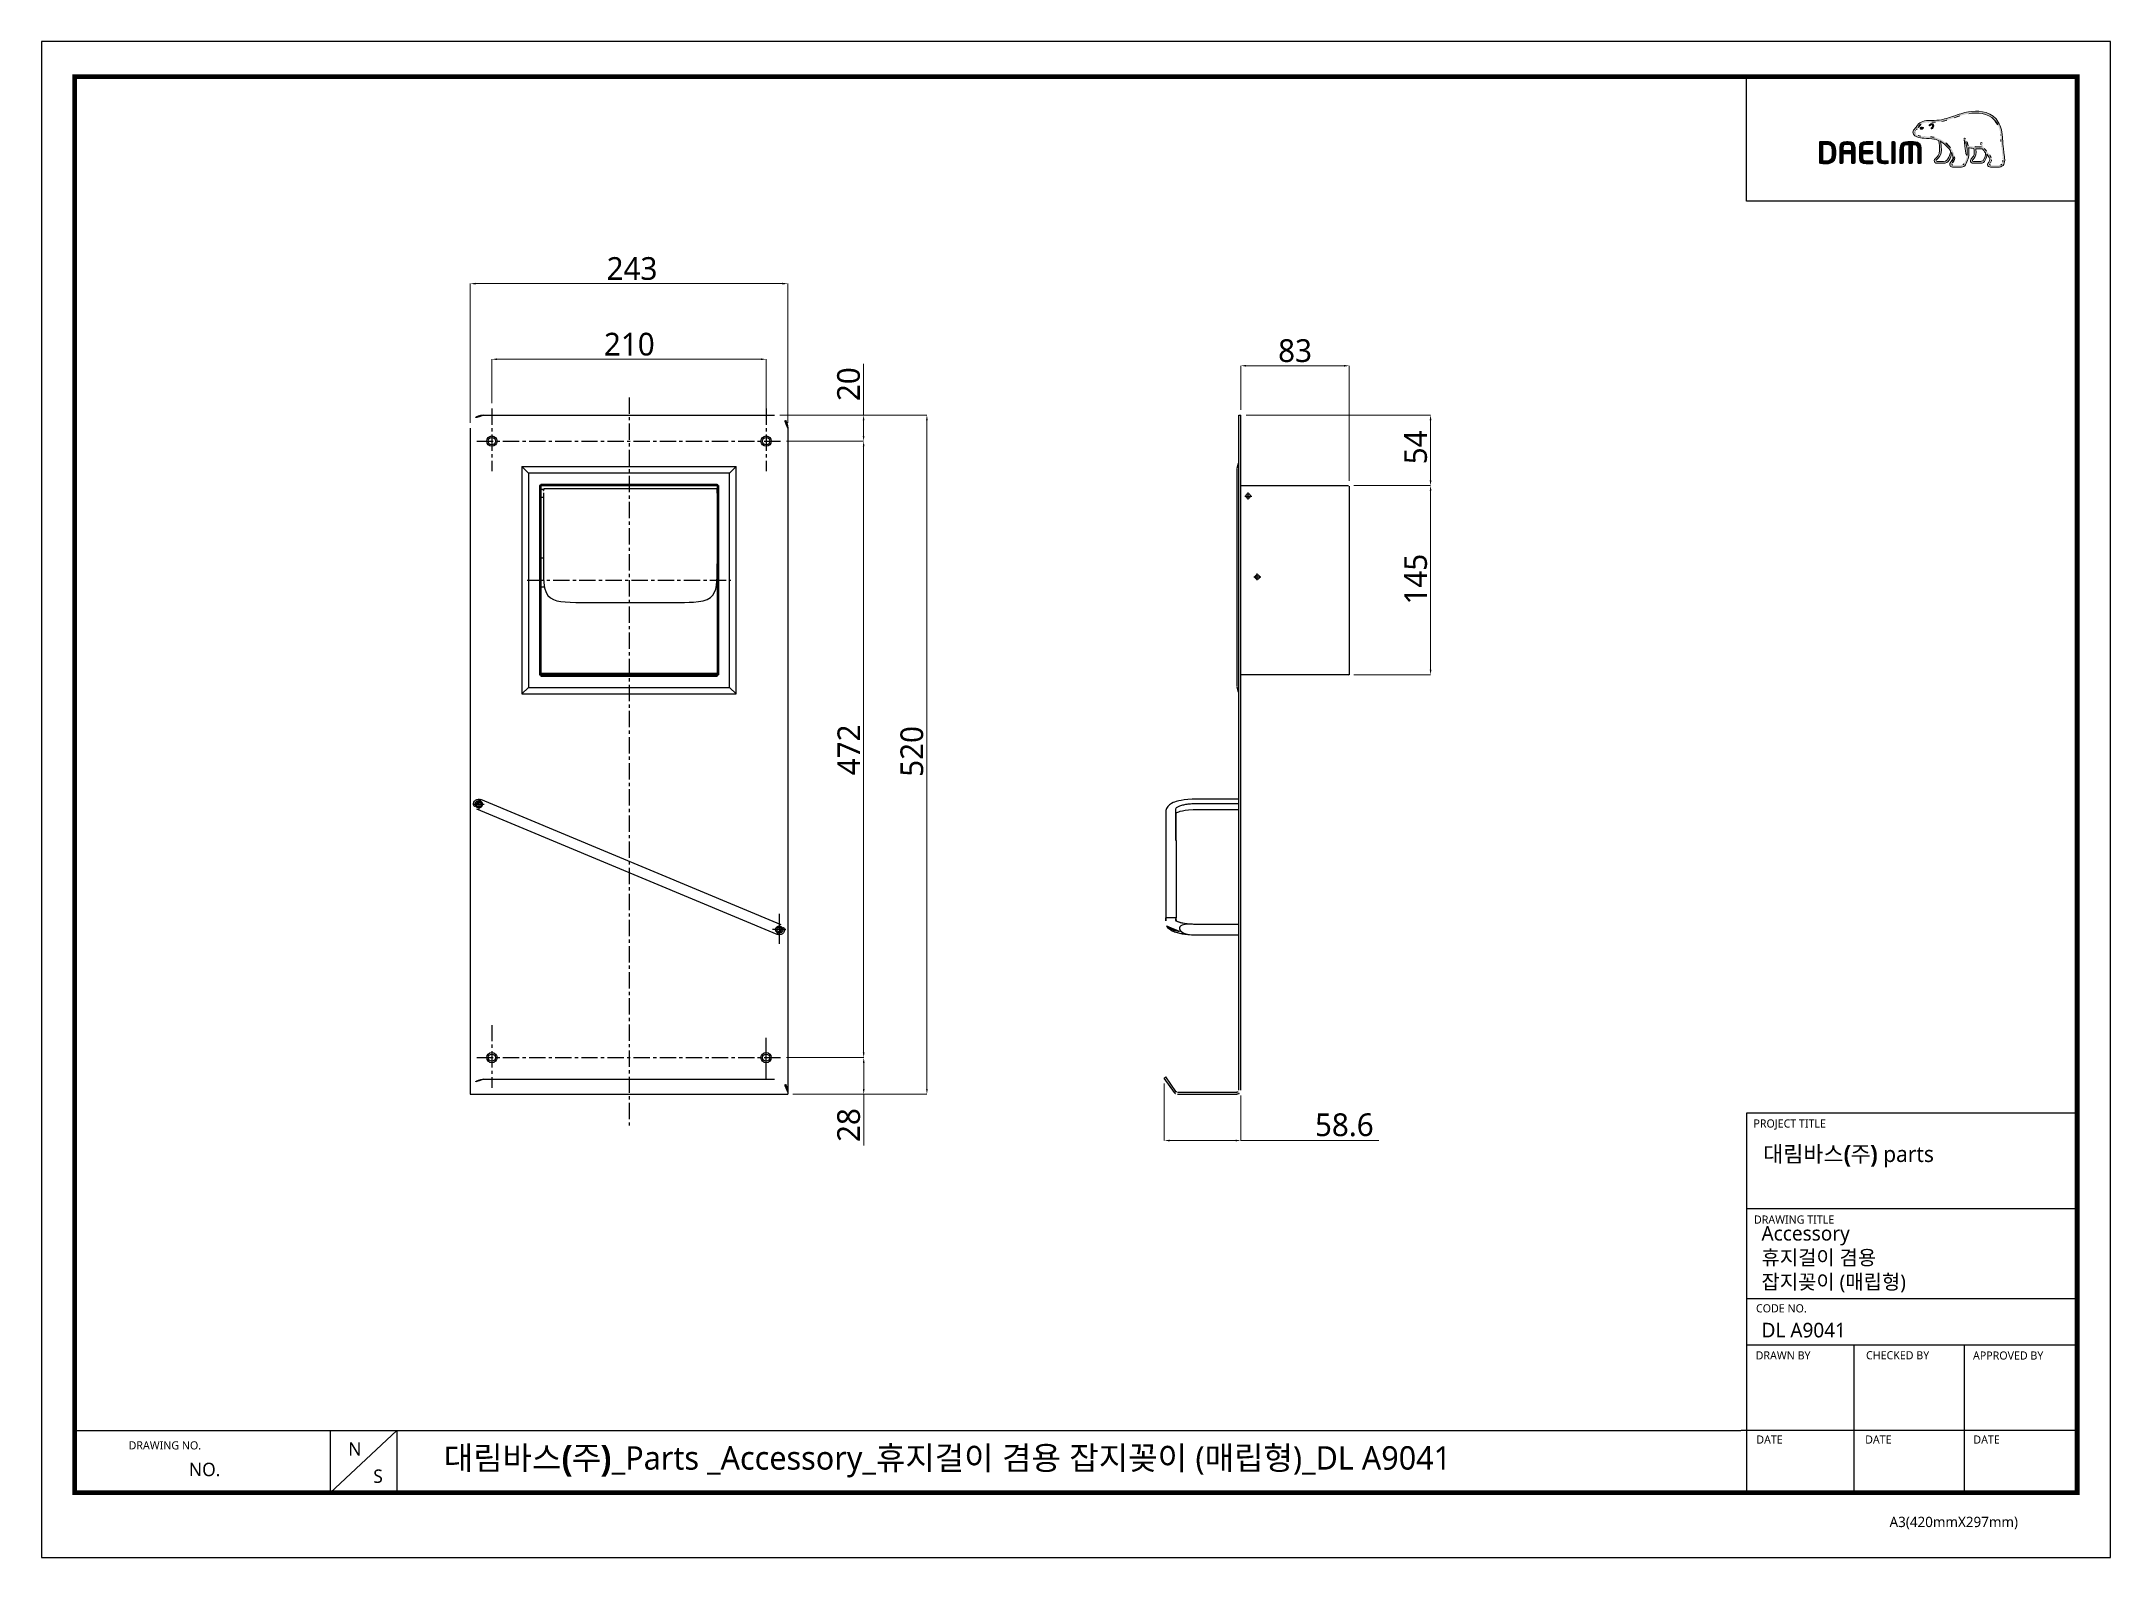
# Model space of a CAD drawing. Extents: x 16296660632 to 16296679089, y -37409619871 to -37409616839.
# Drawn here: x 16296677505 to 16296679089, y -37409618000 to -37409616839 of the extents above; entities outside this region: 1.
import ezdxf

# ---------------------------------------------------------------- set-up
doc = ezdxf.new("R2010")
doc.units = 0
doc.header["$LTSCALE"] = 10
doc.header["$MEASUREMENT"] = 0
doc.header["$PDMODE"] = 3
doc.header["$PDSIZE"] = -10
doc.linetypes.add('CENTER', pattern=[2, 1.25, -0.25, 0.25, -0.25])
doc.linetypes.add('HIDDEN', pattern=[0.375, 0.25, -0.125])
doc.layers.get('0').update_dxf_attribs({"linetype": 'CONTINUOUS'})
doc.layers.get('DEFPOINTS').update_dxf_attribs({"linetype": 'CONTINUOUS'})
doc.layers.add('MAKE2D_VISIBLE_LINES', color=7, linetype='CONTINUOUS')
doc.layers.add('레이어 1', color=7, linetype='CONTINUOUS', lineweight=0)
doc.styles.add('Daelim Dimension', font='')
doc.styles.get('Daelim Dimension').set_extended_font_data('NanumGothic')
doc.dimstyles.new('DEFAULT', dxfattribs={"dimscale": 2, "dimtxt": 2, "dimasz": 2, "dimexe": 0, "dimexo": 2, "dimgap": 1, "dimtad": 1, "dimdec": 1, "dimzin": 9, "dimdsep": 46, "dimtxsty": 'Daelim Dimension', "dimcen": 0.5, "dimclrd": 252, "dimclre": 252, "dimclrt": 3, "dimadec": 1, "dimazin": 0, "dimtfac": 1, "dimtdec": 1, "dimtix": 1, "dimtmove": 0, "dimatfit": 3, "dimfxl": 1, "dimtolj": 1, "dimtzin": 1, "dimlwd": 9, "dimlwe": 9, "dimarcsym": 0})

msp = doc.modelspace()

# ---------------------------------------------------------------- texts
at = {"color": 5, "ltscale": 40, "style": 'Daelim Dimension'}
for s, height, p in [('PROJECT TITLE', 6.25194582, (16296678815.362181, -37409617670.902023)), ('DRAWING TITLE', 6.25194582, (16296678815.76301, -37409617744.484093)), ('CODE NO.', 6.2519458, (16296678817.330839, -37409617812.435028)), ('DRAWN BY', 6.2519458, (16296678817.085661, -37409617848.47274)), ('CHECKED BY', 6.2519458, (16296678901.556339, -37409617848.36187)), ('APPROVED BY', 6.25194582, (16296678983.479561, -37409617848.563828)), ('DATE', 6.2519458, (16296678817.57398, -37409617912.909576)), ('DATE', 6.2519458, (16296678900.89152, -37409617912.909576)), ('DATE', 6.2519458, (16296678983.76705, -37409617912.909576)), ('DRAWING NO.', 6.25194582, (16296677571.33828, -37409617917.339569)), ('A3(420mmX297mm)', 7.89063486, (16296678919.58226, -37409617976.775871))]:
    msp.add_text(s, height=height, dxfattribs=at).set_placement(p)
at = {"attachment_point": 1, "style": 'Daelim Dimension'}
for s, insert, char_height, width in [('{\\fPretendard Variable SemiBold|b0|i0|c129|p2;\\C7;대림바스(주)} parts', (16296678822.798559, -37409617685.0214), 12.25561153, 196.9754091), (' Accessory\\P 휴지걸이 겸용\\P 잡지꽂이 (매립형)', (16296678817.77177, -37409617746.27623), 11.16146304, 172.96194158), ('DL A9041', (16296678821.60737, -37409617820.405357), 11.161463, 187.83600983), ('N', (16296677739.470791, -37409617911.847023), 10.231155, 14.27868698), ('NO.', (16296677617.50462, -37409617927.564911), 10.2311551, 64.18363184), ('S', (16296677758.668909, -37409617932.700737), 10.231155, 14.27868698)]:
    msp.add_mtext(s, dxfattribs=dict(at, insert=insert, char_height=char_height, width=width))
at = {"color": 2, "insert": (16296677812.67144, -37409617914.875511), "char_height": 17.9380656, "width": 977.02734779, "attachment_point": 1, "style": 'Daelim Dimension'}
msp.add_mtext('{\\fPretendard Variable SemiBold|b0|i0|c129|p2;대림바스(주)}_Parts _Accessory_{\\fGulim|b0|i0|c129|p50;휴지걸이 겸용 잡지꽂이 }({\\fGulim|b0|i0|c129|p50;매립형})_DL A9041', dxfattribs=at)

# ---------------------------------------------------------------- blocks, each defined once
blk = doc.blocks.new('*D7')
at = {"color": 5, "lineweight": 9, "transparency": 16777216}
for p, q in [((16296677832.96335, -37409617131.391487), (16296677832.96335, -37409617024.805443)), ((16296677836.96335, -37409617024.805443), (16296678071.96335, -37409617024.805443)), ((16296678075.96335, -37409617131.391487), (16296678075.96335, -37409617024.805443))]:
    blk.add_line(p, q, dxfattribs=at)
at = {"color": 5, "transparency": 16777216}
for points in [[(16296677836.96335, -37409617024.138771), (16296677836.96335, -37409617025.472099), (16296677832.96335, -37409617024.805443)], [(16296678071.96335, -37409617024.138771), (16296678071.96335, -37409617025.472099), (16296678075.96335, -37409617024.805443)]]:
    blk.add_solid(points, dxfattribs=at)
at = {"layer": 'DEFPOINTS', "color": 0, "transparency": 16777216}
for p in [(16296678075.96335, -37409617024.805443), (16296677832.96335, -37409617135.391487), (16296678075.96335, -37409617135.391487)]:
    blk.add_point(p, dxfattribs=at)
at = {"color": 7, "transparency": 16777216, "insert": (16296677956.773849, -37409617013.326111), "char_height": 8, "attachment_point": 5, "style": 'Daelim Dimension'}
blk.add_mtext('\\A1;{\\H2.1739x;243}', dxfattribs=at)
blk = doc.blocks.new('*D8')
at = {"color": 5, "lineweight": 9, "transparency": 16777216}
for p, q in [((16296677849.46335, -37409617116.391487), (16296677849.46335, -37409617082.67704)), ((16296677853.46335, -37409617082.67704), (16296678055.46335, -37409617082.67704)), ((16296678059.46335, -37409617126.156242), (16296678059.46335, -37409617082.67704))]:
    blk.add_line(p, q, dxfattribs=at)
at = {"color": 5, "transparency": 16777216}
for points in [[(16296677853.46335, -37409617082.010384), (16296677853.46335, -37409617083.343697), (16296677849.46335, -37409617082.67704)], [(16296678055.46335, -37409617082.010384), (16296678055.46335, -37409617083.343697), (16296678059.46335, -37409617082.67704)]]:
    blk.add_solid(points, dxfattribs=at)
at = {"layer": 'DEFPOINTS', "color": 0, "transparency": 16777216}
for p in [(16296678059.46335, -37409617082.67704), (16296677849.46335, -37409617120.391487), (16296678059.46335, -37409617130.156242)]:
    blk.add_point(p, dxfattribs=at)
at = {"color": 7, "transparency": 16777216, "insert": (16296677954.70575, -37409617071.247467), "char_height": 8, "attachment_point": 5, "style": 'Daelim Dimension'}
blk.add_mtext('\\A1;{\\H2.1739x;210}', dxfattribs=at)
blk = doc.blocks.new('*D1')
at = {"color": 5, "lineweight": 9, "transparency": 16777216}
for p, q in [((16296678364.31851, -37409617637.105522), (16296678364.31851, -37409617680.848984)), ((16296678422.914721, -37409617646.391487), (16296678422.914721, -37409617680.848984)), ((16296678368.31851, -37409617680.848984), (16296678418.914721, -37409617680.848984)), ((16296678422.914721, -37409617680.848984), (16296678528.576441, -37409617680.848984))]:
    blk.add_line(p, q, dxfattribs=at)
at = {"color": 5, "transparency": 16777216}
for points in [[(16296678368.31851, -37409617680.182312), (16296678368.31851, -37409617681.51564), (16296678364.31851, -37409617680.848984)], [(16296678418.914721, -37409617680.182312), (16296678418.914721, -37409617681.51564), (16296678422.914721, -37409617680.848984)]]:
    blk.add_solid(points, dxfattribs=at)
at = {"layer": 'DEFPOINTS', "color": 0, "transparency": 16777216}
for p in [(16296678364.31851, -37409617633.105522), (16296678422.914721, -37409617642.391487), (16296678422.914721, -37409617680.848984)]:
    blk.add_point(p, dxfattribs=at)
at = {"color": 7, "transparency": 16777216, "insert": (16296678502.13172, -37409617668.93425), "char_height": 8, "attachment_point": 5, "style": 'Daelim Dimension'}
blk.add_mtext('\\A1;{\\H2.1739x;58.6}', dxfattribs=at)
blk = doc.blocks.new('*D2')
at = {"color": 5, "lineweight": 9, "transparency": 16777216}
for p, q in [((16296678111.704269, -37409617145.391487), (16296678134.11392, -37409617145.391487)), ((16296678134.11392, -37409617149.391487), (16296678134.11392, -37409617613.391487)), ((16296678074.96335, -37409617617.391487), (16296678134.11392, -37409617617.391487))]:
    blk.add_line(p, q, dxfattribs=at)
at = {"color": 5, "transparency": 16777216}
for points in [[(16296678133.44726, -37409617149.391487), (16296678134.78059, -37409617149.391487), (16296678134.11392, -37409617145.391487)], [(16296678133.44726, -37409617613.391487), (16296678134.78059, -37409617613.391487), (16296678134.11392, -37409617617.391487)]]:
    blk.add_solid(points, dxfattribs=at)
at = {"layer": 'DEFPOINTS', "color": 0, "transparency": 16777216}
for p in [(16296678107.704269, -37409617145.391487), (16296678070.96335, -37409617617.391487), (16296678134.11392, -37409617617.391487)]:
    blk.add_point(p, dxfattribs=at)
at = {"color": 7, "transparency": 16777216, "insert": (16296678122.734131, -37409617381.732437), "char_height": 8, "attachment_point": 5, "rotation": 90, "style": 'Daelim Dimension'}
blk.add_mtext('\\A1;{\\H2.1739x;472}', dxfattribs=at)
blk = doc.blocks.new('*D3')
at = {"color": 5, "lineweight": 9, "transparency": 16777216}
for p, q in [((16296678069.96335, -37409617125.391487), (16296678182.541809, -37409617125.391487)), ((16296678182.541809, -37409617129.391487), (16296678182.541809, -37409617641.391487)), ((16296678079.96335, -37409617645.391487), (16296678182.541809, -37409617645.391487))]:
    blk.add_line(p, q, dxfattribs=at)
at = {"color": 5, "transparency": 16777216}
for points in [[(16296678181.875151, -37409617129.391487), (16296678183.208481, -37409617129.391487), (16296678182.541809, -37409617125.391487)], [(16296678181.875151, -37409617641.391487), (16296678183.208481, -37409617641.391487), (16296678182.541809, -37409617645.391487)]]:
    blk.add_solid(points, dxfattribs=at)
at = {"layer": 'DEFPOINTS', "color": 0, "transparency": 16777216}
for p in [(16296678065.96335, -37409617125.391487), (16296678075.96335, -37409617645.391487), (16296678182.541809, -37409617645.391487)]:
    blk.add_point(p, dxfattribs=at)
at = {"color": 7, "transparency": 16777216, "insert": (16296678171.07494, -37409617382.94236), "char_height": 8, "attachment_point": 5, "rotation": 90, "style": 'Daelim Dimension'}
blk.add_mtext('\\A1;{\\H2.1739x;520}', dxfattribs=at)
blk = doc.blocks.new('*D9')
at = {"color": 5, "lineweight": 9, "transparency": 16777216}
for p, q in [((16296678134.061529, -37409617125.391487), (16296678134.061529, -37409617086.171387)), ((16296678069.96335, -37409617125.391487), (16296678134.061529, -37409617125.391487)), ((16296678134.061529, -37409617141.391487), (16296678134.061529, -37409617129.391487)), ((16296678074.96335, -37409617145.391487), (16296678134.061529, -37409617145.391487))]:
    blk.add_line(p, q, dxfattribs=at)
at = {"color": 5, "transparency": 16777216}
for points in [[(16296678133.394859, -37409617129.391487), (16296678134.728189, -37409617129.391487), (16296678134.061529, -37409617125.391487)], [(16296678133.394859, -37409617141.391487), (16296678134.728189, -37409617141.391487), (16296678134.061529, -37409617145.391487)]]:
    blk.add_solid(points, dxfattribs=at)
at = {"layer": 'DEFPOINTS', "color": 0, "transparency": 16777216}
for p in [(16296678065.96335, -37409617125.391487), (16296678134.061529, -37409617125.391487), (16296678070.96335, -37409617145.391487)]:
    blk.add_point(p, dxfattribs=at)
at = {"color": 7, "transparency": 16777216, "insert": (16296678122.631969, -37409617101.793251), "char_height": 8, "attachment_point": 5, "rotation": 90, "style": 'Daelim Dimension'}
blk.add_mtext('\\A1;{\\H2.1739x;20}', dxfattribs=at)
blk = doc.blocks.new('*D4')
at = {"color": 5, "lineweight": 9, "transparency": 16777216}
for p, q in [((16296678074.96335, -37409617617.391487), (16296678134.16016, -37409617617.391487)), ((16296678134.16016, -37409617621.391487), (16296678134.16016, -37409617641.391487)), ((16296678079.96335, -37409617645.391487), (16296678134.16016, -37409617645.391487)), ((16296678134.16016, -37409617645.391487), (16296678134.16016, -37409617684.661346))]:
    blk.add_line(p, q, dxfattribs=at)
at = {"color": 5, "transparency": 16777216}
for points in [[(16296678133.49349, -37409617621.391487), (16296678134.82682, -37409617621.391487), (16296678134.16016, -37409617617.391487)], [(16296678133.49349, -37409617641.391487), (16296678134.82682, -37409617641.391487), (16296678134.16016, -37409617645.391487)]]:
    blk.add_solid(points, dxfattribs=at)
at = {"layer": 'DEFPOINTS', "color": 0, "transparency": 16777216}
for p in [(16296678070.96335, -37409617617.391487), (16296678075.96335, -37409617645.391487), (16296678134.16016, -37409617645.391487)]:
    blk.add_point(p, dxfattribs=at)
at = {"color": 7, "transparency": 16777216, "insert": (16296678122.693279, -37409617668.989723), "char_height": 8, "attachment_point": 5, "rotation": 90, "style": 'Daelim Dimension'}
blk.add_mtext('\\A1;{\\H2.1739x;28}', dxfattribs=at)
blk = doc.blocks.new('*D0')
at = {"color": 5, "lineweight": 9, "transparency": 16777216}
for p, q in [((16296678509.414721, -37409617179.391327), (16296678568.17458, -37409617179.391327)), ((16296678568.17458, -37409617183.391327), (16296678568.17458, -37409617320.391647)), ((16296678509.414721, -37409617324.391647), (16296678568.17458, -37409617324.391647))]:
    blk.add_line(p, q, dxfattribs=at)
at = {"color": 5, "transparency": 16777216}
for points in [[(16296678567.507919, -37409617183.391327), (16296678568.841249, -37409617183.391327), (16296678568.17458, -37409617179.391327)], [(16296678567.507919, -37409617320.391647), (16296678568.841249, -37409617320.391647), (16296678568.17458, -37409617324.391647)]]:
    blk.add_solid(points, dxfattribs=at)
at = {"layer": 'DEFPOINTS', "color": 0, "transparency": 16777216}
for p in [(16296678505.414721, -37409617179.391327), (16296678505.414721, -37409617324.391647), (16296678568.17458, -37409617324.391647)]:
    blk.add_point(p, dxfattribs=at)
at = {"color": 7, "transparency": 16777216, "insert": (16296678556.80722, -37409617251.057953), "char_height": 8, "attachment_point": 5, "rotation": 90, "style": 'Daelim Dimension'}
blk.add_mtext('\\A1;{\\H2.1739x;145}', dxfattribs=at)
blk = doc.blocks.new('*D5')
at = {"color": 5, "lineweight": 9, "transparency": 16777216}
for p, q in [((16296678426.914721, -37409617125.391487), (16296678568.15378, -37409617125.391487)), ((16296678568.15378, -37409617129.391487), (16296678568.15378, -37409617175.391327)), ((16296678513.414721, -37409617179.391327), (16296678568.15378, -37409617179.391327))]:
    blk.add_line(p, q, dxfattribs=at)
at = {"color": 5, "transparency": 16777216}
for points in [[(16296678567.48711, -37409617129.391487), (16296678568.82044, -37409617129.391487), (16296678568.15378, -37409617125.391487)], [(16296678567.48711, -37409617175.391327), (16296678568.82044, -37409617175.391327), (16296678568.15378, -37409617179.391327)]]:
    blk.add_solid(points, dxfattribs=at)
at = {"layer": 'DEFPOINTS', "color": 0, "transparency": 16777216}
for p in [(16296678422.914721, -37409617125.391487), (16296678509.414721, -37409617179.391327), (16296678568.15378, -37409617179.391327)]:
    blk.add_point(p, dxfattribs=at)
at = {"color": 7, "transparency": 16777216, "insert": (16296678556.786421, -37409617150.174103), "char_height": 8, "attachment_point": 5, "rotation": 90, "style": 'Daelim Dimension'}
blk.add_mtext('\\A1;{\\H2.1739x;54}', dxfattribs=at)
blk = doc.blocks.new('*D6')
at = {"color": 5, "lineweight": 9, "transparency": 16777216}
for p, q in [((16296678422.914721, -37409617121.391487), (16296678422.914721, -37409617087.678032)), ((16296678501.914721, -37409617087.678032), (16296678426.914721, -37409617087.678032)), ((16296678505.914721, -37409617175.891327), (16296678505.914721, -37409617087.678032))]:
    blk.add_line(p, q, dxfattribs=at)
at = {"color": 5, "transparency": 16777216}
for points in [[(16296678426.914721, -37409617087.011368), (16296678426.914721, -37409617088.344704), (16296678422.914721, -37409617087.678032)], [(16296678501.914721, -37409617087.011368), (16296678501.914721, -37409617088.344704), (16296678505.914721, -37409617087.678032)]]:
    blk.add_solid(points, dxfattribs=at)
at = {"layer": 'DEFPOINTS', "color": 0, "transparency": 16777216}
for p in [(16296678422.914721, -37409617087.678032), (16296678422.914721, -37409617125.391487), (16296678505.914721, -37409617179.891327)]:
    blk.add_point(p, dxfattribs=at)
at = {"color": 7, "transparency": 16777216, "insert": (16296678464.414721, -37409617076.198708), "char_height": 8, "attachment_point": 5, "style": 'Daelim Dimension'}
blk.add_mtext('\\A1;{\\H2.1739x;83}', dxfattribs=at)

# ---------------------------------------------------------------- dimensions: what is measured, and where the dimension line sits
at = {"color": 5}
for base, p1, p2, picture, middle in [((16296678075.96335, -37409617024.805443), (16296677832.96335, -37409617135.391487), (16296678075.96335, -37409617135.391487), '*D7', (16296677956.773849, -37409617024.805443)), ((16296678059.46335, -37409617082.67704), (16296677849.46335, -37409617120.391487), (16296678059.46335, -37409617130.156242), '*D8', (16296677954.70575, -37409617082.67704)), ((16296678422.914721, -37409617680.848984), (16296678364.31851, -37409617633.105522), (16296678422.914721, -37409617642.391487), '*D1', (16296678502.13172, -37409617680.848984))]:
    dim = msp.add_linear_dim(base=base, p1=p1, p2=p2, text='{\\H2.1739x;<>}', dimstyle='DEFAULT', override={"dimtxt": 4, "dimclrd": 5, "dimclre": 5, "dimclrt": 7}, dxfattribs=at)
    dim.commit()
    dim.dimension.update_dxf_attribs({"geometry": picture, "text_midpoint": middle, "dimtype": 160})
dim = msp.add_linear_dim(base=(16296678422.914721, -37409617087.678032), p1=(16296678505.914721, -37409617179.891327), p2=(16296678422.914721, -37409617125.391487), text='{\\H2.1739x;<>}', dimstyle='DEFAULT', override={"dimtxt": 4, "dimclrd": 5, "dimclre": 5, "dimclrt": 7}, dxfattribs=at)
dim.commit()
dim.dimension.update_dxf_attribs({"geometry": '*D6', "text_midpoint": (16296678464.414721, -37409617076.198708)})
for base, p1, p2, picture, middle in [((16296678134.061529, -37409617125.391487), (16296678070.96335, -37409617145.391487), (16296678065.96335, -37409617125.391487), '*D9', (16296678134.061529, -37409617101.793251)), ((16296678182.541809, -37409617645.391487), (16296678065.96335, -37409617125.391487), (16296678075.96335, -37409617645.391487), '*D3', (16296678182.541821, -37409617382.94236)), ((16296678568.15378, -37409617179.391327), (16296678422.914721, -37409617125.391487), (16296678509.414721, -37409617179.391327), '*D5', (16296678568.15378, -37409617150.174103)), ((16296678134.11392, -37409617617.391487), (16296678107.704269, -37409617145.391487), (16296678070.96335, -37409617617.391487), '*D2', (16296678134.11393, -37409617381.732437)), ((16296678568.17458, -37409617324.391647), (16296678505.414721, -37409617179.391327), (16296678505.414721, -37409617324.391647), '*D0', (16296678568.174589, -37409617251.057953)), ((16296678134.16016, -37409617645.391487), (16296678070.96335, -37409617617.391487), (16296678075.96335, -37409617645.391487), '*D4', (16296678134.16016, -37409617668.989723))]:
    dim = msp.add_linear_dim(base=base, p1=p1, p2=p2, angle=90, text='{\\H2.1739x;<>}', dimstyle='DEFAULT', override={"dimtxt": 4, "dimclrd": 5, "dimclre": 5, "dimclrt": 7}, dxfattribs=at)
    dim.commit()
    dim.dimension.update_dxf_attribs({"geometry": picture, "text_midpoint": middle, "dimtype": 160})

# ---------------------------------------------------------------- hatches: boundary and pattern name
at = {"ltscale": 0.5}
h = msp.add_hatch(color=5, dxfattribs=at)
h.set_gradient(color1=(0, 0, 255), one_color=1, tint=1)
edge = h.paths.add_edge_path(flags=16)
edge.add_spline(control_points=[(16296660653.825001, -37409619854.891739), (16296660653.825001, -37409619862.145737), (16296660650.51771, -37409619865.679031), (16296660643.69503, -37409619865.679031), (16296660643.69503, -37409619865.679031), (16296660639.022791, -37409619865.590843), (16296660637.81632, -37409619865.563271), (16296660637.81632, -37409619865.563271), (16296660637.81632, -37409619837.724129), (16296660637.81632, -37409619837.724129), (16296660640.23064, -37409619837.478844), (16296660643.66058, -37409619837.438873), (16296660643.70261, -37409619837.438873), (16296660650.705811, -37409619837.438873), (16296660653.825001, -37409619840.775108), (16296660653.825001, -37409619848.194473), (16296660653.825001, -37409619848.194473), (16296660653.825001, -37409619854.891739), (16296660653.825001, -37409619854.891739)], knot_values=[0, 0, 0, 0, 1, 1, 1, 2, 2, 2, 3, 3, 3, 4, 4, 4, 5, 5, 5, 6, 6, 6, 6], degree=3, periodic=0)
edge = h.paths.add_edge_path()
edge.add_spline(control_points=[(16296660643.69503, -37409619832.221619), (16296660639.904051, -37409619832.221619), (16296660634.994089, -37409619832.448303), (16296660633.39006, -37409619832.69635), (16296660632.37995, -37409619832.870667), (16296660631.737789, -37409619833.622391), (16296660631.737789, -37409619834.616653), (16296660631.737789, -37409619834.616653), (16296660631.737789, -37409619868.454399), (16296660631.737789, -37409619868.454399), (16296660631.737789, -37409619869.523758), (16296660632.38271, -37409619870.233437), (16296660633.440359, -37409619870.430496), (16296660634.95689, -37409619870.662018), (16296660639.85375, -37409619870.896294), (16296660643.69503, -37409619870.896294), (16296660654.267349, -37409619870.896294), (16296660659.84634, -37409619865.351059), (16296660659.84634, -37409619854.891739), (16296660659.84634, -37409619854.891739), (16296660659.84634, -37409619848.194473), (16296660659.84634, -37409619848.194473), (16296660659.84634, -37409619837.750313), (16296660654.267349, -37409619832.221619), (16296660643.69503, -37409619832.221619)], knot_values=[0, 0, 0, 0, 1, 1, 1, 2, 2, 2, 3, 3, 3, 4, 4, 4, 5, 5, 5, 6, 6, 6, 7, 7, 7, 8, 8, 8, 8], degree=3, periodic=0)
at = {"layer": '레이어 1'}
h = msp.add_hatch(color=5, dxfattribs=at)
h.dxf.hatch_style = 1
edge = h.paths.add_edge_path(flags=16)
edge.add_spline(control_points=[(16296679005.467791, -37409616933.339371), (16296679004.77751, -37409616934.103508), (16296679003.91004, -37409616934.110367), (16296679003.872499, -37409616934.110367), (16296679003.872499, -37409616934.110367), (16296678996.923599, -37409616934.110367), (16296678996.923599, -37409616934.110367), (16296678996.668289, -37409616934.110367), (16296678996.473209, -37409616934.046341), (16296678996.34687, -37409616933.921638), (16296678996.24143, -37409616933.818336), (16296678996.190201, -37409616933.66124), (16296678996.190201, -37409616933.466583), (16296678996.190201, -37409616933.074707), (16296678996.47625, -37409616932.714417), (16296678996.780161, -37409616932.331917), (16296678997.06192, -37409616931.96994), (16296678997.32958, -37409616931.626709), (16296678997.47941, -37409616931.204948), (16296678997.85977, -37409616930.181282), (16296678997.8209, -37409616929.089256), (16296678997.366711, -37409616928.127083), (16296678996.5462, -37409616926.386208), (16296678995.32877, -37409616925.018463), (16296678994.148849, -37409616923.6968), (16296678994.148849, -37409616923.6968), (16296678993.74926, -37409616923.257973), (16296678993.74926, -37409616923.2537), (16296678992.215441, -37409616921.544472), (16296678990.630369, -37409616919.776253), (16296678990.505329, -37409616917.378883), (16296678990.476721, -37409616916.90416), (16296678990.257299, -37409616916.61731), (16296678989.95208, -37409616916.630096), (16296678989.95208, -37409616916.630096), (16296678989.502529, -37409616916.846077), (16296678989.492741, -37409616916.846077), (16296678989.37108, -37409616916.980164), (16296678989.303209, -37409616917.179909), (16296678989.303209, -37409616917.409622), (16296678989.303209, -37409616917.409622), (16296678989.307051, -37409616917.490692), (16296678989.307051, -37409616917.49157), (16296678989.368521, -37409616918.358139), (16296678989.57513, -37409616919.208504), (16296678989.938419, -37409616920.091278), (16296678989.938419, -37409616920.091278), (16296678989.973869, -37409616920.180107), (16296678989.973869, -37409616920.180107), (16296678989.973869, -37409616920.180107), (16296678989.87991, -37409616920.183502), (16296678989.87991, -37409616920.183502), (16296678985.418909, -37409616920.36026), (16296678981.045469, -37409616919.518417), (16296678979.759251, -37409616919.208504), (16296678978.966061, -37409616916.017067), (16296678977.67947, -37409616913.901413), (16296678977.623949, -37409616913.811768), (16296678977.52405, -37409616913.646141), (16296678977.364401, -37409616913.518913), (16296678977.21072, -37409616913.474518), (16296678977.21072, -37409616913.474518), (16296678976.83503, -37409616913.530869), (16296678976.78895, -37409616913.536842), (16296678976.75737, -37409616913.583809), (16296678976.69162, -37409616913.672577), (16296678976.54648, -37409616913.867279), (16296678976.54648, -37409616913.867279), (16296678976.52858, -37409616914.023499), (16296678976.52858, -37409616914.023499), (16296678976.52858, -37409616914.023499), (16296678976.6472, -37409616914.443573), (16296678976.6472, -37409616914.443573), (16296678976.74456, -37409616914.611748), (16296678979.035219, -37409616918.624527), (16296678979.035219, -37409616923.939308), (16296678979.035219, -37409616927.217812), (16296678978.173759, -37409616930.310997), (16296678976.47476, -37409616933.131943), (16296678976.06879, -37409616933.808937), (16296678975.533899, -37409616934.110367), (16296678974.738211, -37409616934.110367), (16296678974.738211, -37409616934.110367), (16296678967.88829, -37409616934.110367), (16296678967.88829, -37409616934.110367), (16296678967.661209, -37409616934.110367), (16296678967.187361, -37409616933.950684), (16296678967.187361, -37409616933.455482), (16296678967.187361, -37409616933.182266), (16296678967.44051, -37409616932.734039), (16296678967.862301, -37409616932.261917), (16296678970.71686, -37409616929.083313), (16296678969.069969, -37409616924.118584), (16296678966.332331, -37409616920.847763), (16296678963.688129, -37409616917.693047), (16296678959.37273, -37409616913.722969), (16296678953.831711, -37409616912.736847), (16296678951.868019, -37409616912.393669), (16296678948.641199, -37409616912.202423), (16296678946.03499, -37409616912.047836), (16296678946.03499, -37409616912.047836), (16296678943.400681, -37409616911.891617), (16296678943.400681, -37409616911.891617), (16296678942.048731, -37409616911.788307), (16296678939.81439, -37409616910.956749), (16296678939.13435, -37409616909.669197), (16296678938.847059, -37409616909.135597), (16296678938.879499, -37409616908.594353), (16296678939.239771, -37409616907.971931), (16296678939.466471, -37409616907.596313), (16296678939.777679, -37409616907.27356), (16296678940.16913, -37409616906.880798), (16296678940.601971, -37409616906.442818), (16296678941.047239, -37409616905.989471), (16296678941.393909, -37409616905.391823), (16296678941.393909, -37409616905.391823), (16296678941.49334, -37409616905.204849), (16296678941.49334, -37409616905.204849), (16296678942.816271, -37409616902.674232), (16296678945.5415, -37409616901.338058), (16296678949.59655, -37409616901.230522), (16296678949.59655, -37409616901.230522), (16296678951.883421, -37409616901.204903), (16296678951.883421, -37409616901.204903), (16296678954.39435, -37409616901.192093), (16296678957.243441, -37409616901.177582), (16296678959.58445, -37409616900.67382), (16296678962.872339, -37409616899.966911), (16296678966.170919, -37409616898.839912), (16296678969.08189, -37409616897.847847), (16296678969.08189, -37409616897.847847), (16296678969.174959, -37409616897.817123), (16296678969.174959, -37409616897.817123), (16296678972.775339, -37409616896.58596), (16296678976.498671, -37409616895.312927), (16296678980.30479, -37409616894.693123), (16296678986.39609, -37409616893.684807), (16296678994.76096, -37409616893.718086), (16296679000.02367, -37409616899.626251), (16296679002.45611, -37409616902.361717), (16296679003.95446, -37409616906.123489), (16296679004.47015, -37409616910.809883), (16296679004.47015, -37409616910.809883), (16296679004.450541, -37409616910.794533), (16296679004.43256, -37409616910.778313), (16296679004.47439, -37409616910.87133), (16296679004.513691, -37409616911.397308), (16296679004.730551, -37409616914.378677), (16296679004.79287, -37409616915.812172), (16296679004.858641, -37409616917.294319), (16296679005.233419, -37409616920.044342), (16296679005.233419, -37409616920.044342), (16296679006.29553, -37409616929.241226), (16296679006.29553, -37409616929.241226), (16296679006.29553, -37409616929.241226), (16296679006.3587, -37409616930.358841), (16296679006.3587, -37409616930.358841), (16296679006.3587, -37409616931.678787), (16296679006.059891, -37409616932.681999), (16296679005.467791, -37409616933.339371)], knot_values=[0, 0, 0, 0, 1, 1, 1, 2, 2, 2, 3, 3, 3, 4, 4, 4, 5, 5, 5, 6, 6, 6, 7, 7, 7, 8, 8, 8, 9, 9, 9, 10, 10, 10, 11, 11, 11, 12, 12, 12, 13, 13, 13, 14, 14, 14, 15, 15, 15, 16, 16, 16, 17, 17, 17, 18, 18, 18, 19, 19, 19, 20, 20, 20, 21, 21, 21, 22, 22, 22, 23, 23, 23, 24, 24, 24, 25, 25, 25, 26, 26, 26, 27, 27, 27, 28, 28, 28, 29, 29, 29, 30, 30, 30, 31, 31, 31, 32, 32, 32, 33, 33, 33, 34, 34, 34, 35, 35, 35, 36, 36, 36, 37, 37, 37, 38, 38, 38, 39, 39, 39, 40, 40, 40, 41, 41, 41, 42, 42, 42, 43, 43, 43, 44, 44, 44, 45, 45, 45, 46, 46, 46, 47, 47, 47, 48, 48, 48, 49, 49, 49, 50, 50, 50, 51, 51, 51, 52, 52, 52, 53, 53, 53, 53], degree=3, periodic=0)
edge = h.paths.add_edge_path(flags=16)
edge.add_spline(control_points=[(16296678989.40395, -37409616931.351784), (16296678989.40395, -37409616931.351784), (16296678983.735291, -37409616931.351784), (16296678983.735291, -37409616931.351784), (16296678983.31608, -37409616931.351784), (16296678982.984819, -37409616931.017113), (16296678982.984819, -37409616930.590187), (16296678982.984819, -37409616930.292236), (16296678983.243509, -37409616929.913147), (16296678983.48815, -37409616929.652748), (16296678984.64118, -37409616928.548828), (16296678985.820641, -37409616927.029114), (16296678985.820641, -37409616924.14418), (16296678985.820641, -37409616924.14418), (16296678985.747641, -37409616922.833633), (16296678985.747641, -37409616922.828537), (16296678985.747641, -37409616922.828537), (16296678985.539301, -37409616921.553802), (16296678985.539301, -37409616921.553802), (16296678985.539301, -37409616921.553802), (16296678985.52478, -37409616921.473541), (16296678985.52478, -37409616921.473541), (16296678985.52478, -37409616921.473541), (16296678985.60845, -37409616921.479538), (16296678985.60845, -37409616921.479538), (16296678986.665461, -37409616921.555496), (16296678988.72221, -37409616921.66996), (16296678990.6859, -37409616921.576874), (16296678991.1845, -37409616922.370033), (16296678991.987909, -37409616923.390297), (16296678993.160999, -37409616924.749519), (16296678993.10718, -37409616925.425728), (16296678992.54714, -37409616931.351784), (16296678989.40395, -37409616931.351784)], knot_values=[0, 0, 0, 0, 1, 1, 1, 2, 2, 2, 3, 3, 3, 4, 4, 4, 5, 5, 5, 6, 6, 6, 7, 7, 7, 8, 8, 8, 9, 9, 9, 10, 10, 10, 11, 11, 11, 11], degree=3, periodic=0)
edge = h.paths.add_edge_path(flags=16)
edge.add_spline(control_points=[(16296678960.959881, -37409616931.351784), (16296678960.959881, -37409616931.351784), (16296678955.984091, -37409616931.351784), (16296678955.984091, -37409616931.351784), (16296678955.610991, -37409616931.351784), (16296678955.20969, -37409616931.044434), (16296678955.20969, -37409616930.590187), (16296678955.20969, -37409616930.314484), (16296678955.441059, -37409616929.972931), (16296678955.86285, -37409616929.633957), (16296678957.12215, -37409616928.630791), (16296678959.030359, -37409616927.11274), (16296678959.23699, -37409616922.921539), (16296678959.23699, -37409616922.921539), (16296678959.265551, -37409616921.778358), (16296678959.265551, -37409616921.778358), (16296678959.265551, -37409616919.995682), (16296678958.85705, -37409616917.84333), (16296678958.46946, -37409616915.919769), (16296678958.46946, -37409616915.919769), (16296678958.406231, -37409616915.723412), (16296678958.406231, -37409616915.723412), (16296678958.406231, -37409616915.723412), (16296678958.56933, -37409616915.850609), (16296678958.56933, -37409616915.850609), (16296678959.31123, -37409616916.307373), (16296678963.37524, -37409616919.061661), (16296678966.259331, -37409616923.130783), (16296678966.02025, -37409616925.056877), (16296678964.93425, -37409616931.351784), (16296678960.959881, -37409616931.351784)], knot_values=[0, 0, 0, 0, 1, 1, 1, 2, 2, 2, 3, 3, 3, 4, 4, 4, 5, 5, 5, 6, 6, 6, 7, 7, 7, 8, 8, 8, 9, 9, 9, 10, 10, 10, 10], degree=3, periodic=0)
edge = h.paths.add_edge_path()
edge.add_spline(control_points=[(16296679007.70002, -37409616929.102089), (16296679007.69825, -37409616929.089256), (16296679006.643009, -37409616919.853111), (16296679006.643009, -37409616919.853111), (16296679006.25238, -37409616917.092842), (16296679006.19603, -37409616915.620934), (16296679006.14526, -37409616914.31636), (16296679006.14526, -37409616914.31636), (16296679005.884029, -37409616910.669868), (16296679005.884029, -37409616910.667282), (16296679005.32822, -37409616905.67614), (16296679003.712879, -37409616901.644562), (16296679001.08065, -37409616898.69648), (16296678995.394489, -37409616892.307617), (16296678986.518181, -37409616892.240173), (16296678980.07045, -37409616893.303146), (16296678976.11618, -37409616893.957161), (16296678972.3365, -37409616895.247253), (16296678968.682301, -37409616896.497162), (16296678968.682301, -37409616896.497162), (16296678968.56451, -37409616896.538963), (16296678968.56451, -37409616896.538963), (16296678965.70779, -37409616897.513107), (16296678962.46595, -37409616898.622223), (16296678959.28479, -37409616899.300072), (16296678957.099119, -37409616899.767113), (16296678954.36191, -37409616899.78846), (16296678951.943979, -37409616899.801262), (16296678951.943979, -37409616899.801262), (16296678949.550871, -37409616899.830276), (16296678949.550871, -37409616899.830276), (16296678944.952431, -37409616899.943848), (16296678941.820311, -37409616901.536171), (16296678940.238291, -37409616904.561081), (16296678940.238291, -37409616904.561081), (16296678940.167, -37409616904.691704), (16296678940.167, -37409616904.691704), (16296678939.90531, -37409616905.1502), (16296678939.517269, -37409616905.539528), (16296678939.169781, -37409616905.887878), (16296678938.78686, -37409616906.273773), (16296678938.35528, -37409616906.706627), (16296678938.025721, -37409616907.266693), (16296678937.694851, -37409616907.82766), (16296678937.527969, -37409616908.396248), (16296678937.527969, -37409616908.954613), (16296678937.527969, -37409616909.424187), (16296678937.64576, -37409616909.885231), (16296678937.882311, -37409616910.32579), (16296678938.859859, -37409616912.171677), (16296678941.6483, -37409616913.167976), (16296678943.31229, -37409616913.286682), (16296678943.31229, -37409616913.286682), (16296678945.76178, -37409616913.440376), (16296678945.820259, -37409616913.445503), (16296678948.269341, -37409616913.583809), (16296678951.62339, -37409616913.777603), (16296678953.581551, -37409616914.12339), (16296678954.7265, -37409616914.325729), (16296678956.02763, -37409616914.736382), (16296678957.22633, -37409616915.300789), (16296678957.31171, -37409616915.611526), (16296678957.93409, -37409616918.378647), (16296678957.93409, -37409616921.780083), (16296678957.93409, -37409616921.780083), (16296678957.90765, -37409616922.859283), (16296678957.90765, -37409616922.859283), (16296678957.72707, -37409616926.445953), (16296678956.16338, -37409616927.69931), (16296678955.017611, -37409616928.616257), (16296678954.90147, -37409616928.707642), (16296678953.880381, -37409616929.555443), (16296678953.806931, -37409616930.575699), (16296678953.754881, -37409616931.152847), (16296678953.92005, -37409616931.678787), (16296678954.27055, -37409616932.056999), (16296678954.650459, -37409616932.466812), (16296678955.228069, -37409616932.674278), (16296678955.984091, -37409616932.674278), (16296678955.984091, -37409616932.674278), (16296678960.959881, -37409616932.674278), (16296678960.959881, -37409616932.674278), (16296678964.684111, -37409616932.674278), (16296678966.526541, -37409616928.664124), (16296678967.087021, -37409616924.907463), (16296678967.087021, -37409616924.907463), (16296678967.09857, -37409616924.378967), (16296678967.09857, -37409616924.378967), (16296678967.09857, -37409616924.378967), (16296678967.252279, -37409616924.643639), (16296678967.252279, -37409616924.643639), (16296678967.72991, -37409616925.706581), (16296678968.01726, -37409616926.977028), (16296678968.01726, -37409616927.934082), (16296678968.01726, -37409616929.2771), (16296678967.60145, -37409616930.450203), (16296678966.81168, -37409616931.324463), (16296678966.612341, -37409616931.521698), (16296678965.616409, -37409616932.553902), (16296678965.616409, -37409616933.584412), (16296678965.616409, -37409616933.584412), (16296678965.62538, -37409616933.754318), (16296678965.62538, -37409616933.754318), (16296678965.76667, -37409616934.971832), (16296678966.751909, -37409616935.515663), (16296678967.667191, -37409616935.515663), (16296678967.667191, -37409616935.515663), (16296678974.738211, -37409616935.515663), (16296678974.738211, -37409616935.515663), (16296678976.01458, -37409616935.515663), (16296678977.03182, -37409616934.941017), (16296678977.68539, -37409616933.856796), (16296678979.484791, -37409616930.869377), (16296678980.396601, -37409616927.625038), (16296678980.396601, -37409616924.216743), (16296678980.396601, -37409616923.152924), (16296678980.29628, -37409616922.017433), (16296678980.099911, -37409616920.839203), (16296678980.099911, -37409616920.839203), (16296678980.08283, -37409616920.745293), (16296678980.08283, -37409616920.745293), (16296678980.08283, -37409616920.745293), (16296678980.176741, -37409616920.764961), (16296678980.176741, -37409616920.764961), (16296678981.02751, -37409616920.929703), (16296678982.396139, -37409616921.167053), (16296678984.08745, -37409616921.349747), (16296678984.08745, -37409616921.349747), (16296678984.136589, -37409616921.355743), (16296678984.136589, -37409616921.355743), (16296678984.136589, -37409616921.355743), (16296678984.36412, -37409616922.65181), (16296678984.36412, -37409616922.65181), (16296678984.36412, -37409616922.65181), (16296678984.414021, -37409616922.959122), (16296678984.414021, -37409616922.964256), (16296678984.414021, -37409616922.964256), (16296678984.481489, -37409616924.110924), (16296678984.481489, -37409616924.110924), (16296678984.481489, -37409616926.862648), (16296678983.231541, -37409616928.059631), (16296678982.559629, -37409616928.701653), (16296678982.55022, -37409616928.710197), (16296678981.612801, -37409616929.662987), (16296678981.5112, -37409616930.50824), (16296678981.5112, -37409616930.50824), (16296678981.47875, -37409616930.767807), (16296678981.47875, -37409616930.767807), (16296678981.47875, -37409616931.033333), (16296678981.547029, -37409616931.554138), (16296678982.01149, -37409616932.033974), (16296678982.420469, -37409616932.460007), (16296678983.053551, -37409616932.674278), (16296678983.89537, -37409616932.674278), (16296678983.89537, -37409616932.674278), (16296678989.40395, -37409616932.674278), (16296678989.40395, -37409616932.674278), (16296678992.749479, -37409616932.674278), (16296678993.75651, -37409616928.420761), (16296678994.162479, -37409616926.037003), (16296678994.162479, -37409616926.037003), (16296678994.18129, -37409616925.791122), (16296678994.18129, -37409616925.791122), (16296678994.18129, -37409616925.791122), (16296678994.313601, -37409616925.971268), (16296678994.313601, -37409616925.971268), (16296678995.08502, -37409616926.956543), (16296678995.76161, -37409616928.05191), (16296678996.087299, -37409616928.733276), (16296678996.25848, -37409616929.087547), (16296678996.35071, -37409616929.481171), (16296678996.35071, -37409616929.875618), (16296678996.35071, -37409616929.875618), (16296678996.226061, -37409616930.67305), (16296678996.226061, -37409616930.67305), (16296678996.097151, -37409616931.105904), (16296678995.801729, -37409616931.504601), (16296678995.51273, -37409616931.890518), (16296678995.0888, -37409616932.4412), (16296678994.65167, -37409616933.012383), (16296678994.65167, -37409616933.705673), (16296678994.65167, -37409616933.705673), (16296678994.69268, -37409616934.087288), (16296678994.69268, -37409616934.087288), (16296678994.89414, -37409616935.007668), (16296678995.63994, -37409616935.515663), (16296678996.79126, -37409616935.515663), (16296678996.79126, -37409616935.515663), (16296679003.869089, -37409616935.515663), (16296679003.869089, -37409616935.515663), (16296679004.02445, -37409616935.515663), (16296679005.4076, -37409616935.481529), (16296679006.491011, -37409616934.309273), (16296679007.35589, -37409616933.372704), (16296679007.77597, -37409616932.085136), (16296679007.77597, -37409616930.375893), (16296679007.77597, -37409616930.375893), (16296679007.70084, -37409616929.108047), (16296679007.70002, -37409616929.102089)], knot_values=[0, 0, 0, 0, 1, 1, 1, 2, 2, 2, 3, 3, 3, 4, 4, 4, 5, 5, 5, 6, 6, 6, 7, 7, 7, 8, 8, 8, 9, 9, 9, 10, 10, 10, 11, 11, 11, 12, 12, 12, 13, 13, 13, 14, 14, 14, 15, 15, 15, 16, 16, 16, 17, 17, 17, 18, 18, 18, 19, 19, 19, 20, 20, 20, 21, 21, 21, 22, 22, 22, 23, 23, 23, 24, 24, 24, 25, 25, 25, 26, 26, 26, 27, 27, 27, 28, 28, 28, 29, 29, 29, 30, 30, 30, 31, 31, 31, 32, 32, 32, 33, 33, 33, 34, 34, 34, 35, 35, 35, 36, 36, 36, 37, 37, 37, 38, 38, 38, 39, 39, 39, 40, 40, 40, 41, 41, 41, 42, 42, 42, 43, 43, 43, 44, 44, 44, 45, 45, 45, 46, 46, 46, 47, 47, 47, 48, 48, 48, 49, 49, 49, 50, 50, 50, 51, 51, 51, 52, 52, 52, 53, 53, 53, 54, 54, 54, 55, 55, 55, 56, 56, 56, 57, 57, 57, 58, 58, 58, 59, 59, 59, 60, 60, 60, 61, 61, 61, 62, 62, 62, 63, 63, 63, 64, 64, 64, 65, 65, 65, 66, 66, 66, 66], degree=3, periodic=0)
edge = h.paths.add_edge_path(flags=0)
edge.add_spline(control_points=[(16296678943.19191, -37409616905.215919), (16296678943.19191, -37409616905.215919), (16296678944.221581, -37409616904.750648), (16296678945.497141, -37409616905.242393), (16296678945.497141, -37409616905.242393), (16296678945.655069, -37409616905.309853), (16296678945.44931, -37409616905.600983), (16296678944.82819, -37409616906.435997), (16296678944.21603, -37409616906.61615), (16296678944.21603, -37409616906.61615), (16296678944.21603, -37409616906.61615), (16296678943.772511, -37409616906.772377), (16296678943.523211, -37409616906.470139), (16296678943.01947, -37409616905.879333), (16296678943.00412, -37409616905.535248), (16296678943.00412, -37409616905.535248), (16296678943.00412, -37409616905.535248), (16296678942.952009, -37409616905.279961), (16296678943.19191, -37409616905.215919)], knot_values=[0, 0, 0, 0, 1, 1, 1, 2, 2, 2, 3, 3, 3, 4, 4, 4, 5, 5, 5, 6, 6, 6, 6], degree=3, periodic=0)
edge = h.paths.add_edge_path(flags=0)
edge.add_spline(control_points=[(16296678949.986731, -37409616903.322258), (16296678949.83259, -37409616903.490463), (16296678949.82066, -37409616903.7705), (16296678949.986731, -37409616903.918213), (16296678950.14554, -37409616904.061638), (16296678950.420851, -37409616904.024071), (16296678950.574539, -37409616903.855042), (16296678950.656509, -37409616903.7705), (16296678951.501751, -37409616902.767319), (16296678952.23089, -37409616903.280418), (16296678952.497231, -37409616903.471672), (16296678952.607389, -37409616903.743156), (16296678952.56814, -37409616904.094048), (16296678952.5058, -37409616904.656677), (16296678952.01787, -37409616905.295349), (16296678951.676781, -37409616905.513924), (16296678951.48597, -37409616905.630013), (16296678951.360029, -37409616905.879333), (16296678951.45052, -37409616906.080841), (16296678951.540171, -37409616906.281433), (16296678951.79546, -37409616906.341232), (16296678952.00034, -37409616906.245598), (16296678952.6108, -37409616905.953583), (16296678953.38052, -37409616904.9786), (16296678953.48595, -37409616904.069328), (16296678953.555929, -37409616903.435829), (16296678953.27162, -37409616902.918419), (16296678952.765329, -37409616902.569252), (16296678951.676781, -37409616901.796577), (16296678950.44305, -37409616902.83046), (16296678949.986731, -37409616903.322258)], knot_values=[0, 0, 0, 0, 1, 1, 1, 2, 2, 2, 3, 3, 3, 4, 4, 4, 5, 5, 5, 6, 6, 6, 7, 7, 7, 8, 8, 8, 9, 9, 9, 10, 10, 10, 10], degree=3, periodic=0)
edge = h.paths.add_edge_path(flags=0)
edge.add_spline(control_points=[(16296678949.847549, -37409616904.076134), (16296678949.847549, -37409616904.076134), (16296678949.847549, -37409616904.076134), (16296678949.847549, -37409616904.076134), (16296678949.847549, -37409616904.076134), (16296678949.847549, -37409616904.076134), (16296678949.847549, -37409616904.076134)], knot_values=[0, 0, 0, 0, 1, 1, 1, 2, 2, 2, 2], degree=3, periodic=0)
h = msp.add_hatch(color=5, dxfattribs=at)
h.dxf.hatch_style = 2
edge = h.paths.add_edge_path()
edge.add_spline(control_points=[(16296678943.19191, -37409616905.215919), (16296678943.19191, -37409616905.215919), (16296678944.221581, -37409616904.750648), (16296678945.497141, -37409616905.242393), (16296678945.497141, -37409616905.242393), (16296678945.655069, -37409616905.309853), (16296678945.44931, -37409616905.600983), (16296678944.82819, -37409616906.435997), (16296678944.21603, -37409616906.61615), (16296678944.21603, -37409616906.61615), (16296678944.21603, -37409616906.61615), (16296678943.772511, -37409616906.772377), (16296678943.523211, -37409616906.470139), (16296678943.01947, -37409616905.879333), (16296678943.00412, -37409616905.535248), (16296678943.00412, -37409616905.535248), (16296678943.00412, -37409616905.535248), (16296678942.952009, -37409616905.279961), (16296678943.19191, -37409616905.215919)], knot_values=[0, 0, 0, 0, 1, 1, 1, 2, 2, 2, 3, 3, 3, 4, 4, 4, 5, 5, 5, 6, 6, 6, 6], degree=3, periodic=0)
h = msp.add_hatch(color=5, dxfattribs=at)
h.dxf.hatch_style = 2
edge = h.paths.add_edge_path()
edge.add_spline(control_points=[(16296678949.986731, -37409616903.322258), (16296678949.83259, -37409616903.490463), (16296678949.82066, -37409616903.7705), (16296678949.986731, -37409616903.918213), (16296678950.14554, -37409616904.061638), (16296678950.420851, -37409616904.024071), (16296678950.574539, -37409616903.855042), (16296678950.656509, -37409616903.7705), (16296678951.501751, -37409616902.767319), (16296678952.23089, -37409616903.280418), (16296678952.497231, -37409616903.471672), (16296678952.607389, -37409616903.743156), (16296678952.56814, -37409616904.094048), (16296678952.5058, -37409616904.656677), (16296678952.01787, -37409616905.295349), (16296678951.676781, -37409616905.513924), (16296678951.48597, -37409616905.630013), (16296678951.360029, -37409616905.879333), (16296678951.45052, -37409616906.080841), (16296678951.540171, -37409616906.281433), (16296678951.79546, -37409616906.341232), (16296678952.00034, -37409616906.245598), (16296678952.6108, -37409616905.953583), (16296678953.38052, -37409616904.9786), (16296678953.48595, -37409616904.069328), (16296678953.555929, -37409616903.435829), (16296678953.27162, -37409616902.918419), (16296678952.765329, -37409616902.569252), (16296678951.676781, -37409616901.796577), (16296678950.44305, -37409616902.83046), (16296678949.986731, -37409616903.322258)], knot_values=[0, 0, 0, 0, 1, 1, 1, 2, 2, 2, 3, 3, 3, 4, 4, 4, 5, 5, 5, 6, 6, 6, 7, 7, 7, 8, 8, 8, 9, 9, 9, 10, 10, 10, 10], degree=3, periodic=0)
h = msp.add_hatch(color=5, dxfattribs=at)
h.dxf.hatch_style = 2
edge = h.paths.add_edge_path()
edge.add_spline(control_points=[(16296678875.659161, -37409616925.951637), (16296678875.659161, -37409616929.180618), (16296678874.185961, -37409616930.75161), (16296678871.15378, -37409616930.75161), (16296678871.15378, -37409616930.75161), (16296678869.079281, -37409616930.713181), (16296678868.53863, -37409616930.703773), (16296678868.53863, -37409616930.703773), (16296678868.53863, -37409616918.32312), (16296678868.53863, -37409616918.32312), (16296678869.61311, -37409616918.216423), (16296678871.1401, -37409616918.198509), (16296678871.15527, -37409616918.198509), (16296678874.26964, -37409616918.198509), (16296678875.659161, -37409616919.67807), (16296678875.659161, -37409616922.994164), (16296678875.659161, -37409616922.994164), (16296678875.659161, -37409616925.951637), (16296678875.659161, -37409616925.951637)], knot_values=[0, 0, 0, 0, 1, 1, 1, 2, 2, 2, 3, 3, 3, 4, 4, 4, 5, 5, 5, 6, 6, 6, 6], degree=3, periodic=0)
edge = h.paths.add_edge_path()
edge.add_spline(control_points=[(16296678871.15378, -37409616915.872772), (16296678869.47056, -37409616915.872772), (16296678867.28698, -37409616915.976097), (16296678866.57091, -37409616916.091347), (16296678866.12311, -37409616916.166481), (16296678865.83601, -37409616916.501152), (16296678865.83601, -37409616916.943428), (16296678865.83601, -37409616916.943428), (16296678865.83601, -37409616932.004913), (16296678865.83601, -37409616932.004913), (16296678865.83601, -37409616932.468529), (16296678866.12586, -37409616932.794693), (16296678866.59269, -37409616932.859543), (16296678867.26993, -37409616932.972237), (16296678869.446421, -37409616933.074707), (16296678871.15378, -37409616933.074707), (16296678875.853809, -37409616933.074707), (16296678878.33704, -37409616930.610718), (16296678878.33704, -37409616925.951637), (16296678878.33704, -37409616925.951637), (16296678878.33704, -37409616922.994164), (16296678878.33704, -37409616922.994164), (16296678878.33704, -37409616918.335114), (16296678875.853809, -37409616915.872772), (16296678871.15378, -37409616915.872772)], knot_values=[0, 0, 0, 0, 1, 1, 1, 2, 2, 2, 3, 3, 3, 4, 4, 4, 5, 5, 5, 6, 6, 6, 7, 7, 7, 8, 8, 8, 8], degree=3, periodic=0)
h = msp.add_hatch(color=5, dxfattribs=at)
h.dxf.hatch_style = 2
edge = h.paths.add_edge_path()
edge.add_spline(control_points=[(16296678890.458561, -37409616922.976196), (16296678890.458561, -37409616922.976196), (16296678884.120939, -37409616922.976196), (16296678884.120939, -37409616922.976196), (16296678884.120939, -37409616922.740601), (16296678884.120939, -37409616920.716263), (16296678884.120939, -37409616920.716263), (16296678884.120939, -37409616918.603149), (16296678884.7491, -37409616918.244583), (16296678886.633631, -37409616918.244583), (16296678886.633631, -37409616918.244583), (16296678887.94779, -37409616918.244583), (16296678887.94779, -37409616918.244583), (16296678889.83123, -37409616918.244583), (16296678890.458561, -37409616918.603149), (16296678890.458561, -37409616920.716263), (16296678890.458561, -37409616920.716263), (16296678890.458561, -37409616922.740601), (16296678890.458561, -37409616922.976196)], knot_values=[0, 0, 0, 0, 1, 1, 1, 2, 2, 2, 3, 3, 3, 4, 4, 4, 5, 5, 5, 6, 6, 6, 6], degree=3, periodic=0)
edge = h.paths.add_edge_path()
edge.add_spline(control_points=[(16296678887.94779, -37409616915.872772), (16296678887.94779, -37409616915.872772), (16296678886.633631, -37409616915.872772), (16296678886.633631, -37409616915.872772), (16296678883.043489, -37409616915.872772), (16296678881.442829, -37409616917.366058), (16296678881.442829, -37409616920.716263), (16296678881.442829, -37409616920.716263), (16296678881.442829, -37409616932.177406), (16296678881.442829, -37409616932.177406), (16296678881.442829, -37409616932.580406), (16296678881.77029, -37409616932.921883), (16296678882.156811, -37409616932.921883), (16296678882.156811, -37409616932.921883), (16296678883.410589, -37409616932.921883), (16296678883.410589, -37409616932.921883), (16296678883.85499, -37409616932.921883), (16296678884.120939, -37409616932.544502), (16296678884.120939, -37409616932.177406), (16296678884.120939, -37409616932.177406), (16296678884.120939, -37409616925.591362), (16296678884.120939, -37409616925.334373), (16296678884.120939, -37409616925.334373), (16296678890.458561, -37409616925.334373), (16296678890.458561, -37409616925.334373), (16296678890.458561, -37409616925.591362), (16296678890.458561, -37409616932.177406), (16296678890.458561, -37409616932.177406), (16296678890.458561, -37409616932.588043), (16296678890.782339, -37409616932.921883), (16296678891.181271, -37409616932.921883), (16296678891.181271, -37409616932.921883), (16296678892.41967, -37409616932.921883), (16296678892.41967, -37409616932.921883), (16296678892.85383, -37409616932.921883), (16296678893.146009, -37409616932.536812), (16296678893.146009, -37409616932.177406), (16296678893.146009, -37409616932.177406), (16296678893.146009, -37409616920.716263), (16296678893.146009, -37409616920.716263), (16296678893.146009, -37409616917.366058), (16296678891.54221, -37409616915.872772), (16296678887.94779, -37409616915.872772)], knot_values=[0, 0, 0, 0, 1, 1, 1, 2, 2, 2, 3, 3, 3, 4, 4, 4, 5, 5, 5, 6, 6, 6, 7, 7, 7, 8, 8, 8, 9, 9, 9, 10, 10, 10, 11, 11, 11, 12, 12, 12, 13, 13, 13, 14, 14, 14, 14], degree=3, periodic=0)
h = msp.add_hatch(color=5, dxfattribs=at)
h.dxf.hatch_style = 2
edge = h.paths.add_edge_path()
edge.add_spline(control_points=[(16296678896.55195, -37409616920.252693), (16296678896.55195, -37409616920.252693), (16296678896.55195, -37409616928.68972), (16296678896.55195, -37409616928.68972), (16296678896.55195, -37409616931.641212), (16296678898.237749, -37409616933.074707), (16296678901.70664, -37409616933.074707), (16296678903.237881, -37409616933.074707), (16296678905.321951, -37409616933.046547), (16296678906.15527, -37409616932.968842), (16296678906.14329, -37409616932.968842), (16296678906.559311, -37409616932.928703), (16296678906.559311, -37409616932.928703), (16296678906.559311, -37409616932.928703), (16296678906.679689, -37409616932.916771), (16296678906.679689, -37409616932.916771), (16296678906.679689, -37409616932.916771), (16296678906.679689, -37409616930.65937), (16296678906.679689, -37409616930.65937), (16296678906.679689, -37409616930.65937), (16296678901.725651, -37409616930.65937), (16296678901.725651, -37409616930.65937), (16296678899.24369, -37409616930.65937), (16296678899.24369, -37409616929.959297), (16296678899.24369, -37409616928.68972), (16296678899.24369, -37409616928.68972), (16296678899.24369, -37409616925.563164), (16296678899.24369, -37409616925.318977), (16296678899.49876, -37409616925.318977), (16296678905.90295, -37409616925.318977), (16296678905.90295, -37409616925.318977), (16296678906.32238, -37409616925.318977), (16296678906.664089, -37409616924.986038), (16296678906.664089, -37409616924.576202), (16296678906.664089, -37409616924.576202), (16296678906.664089, -37409616923.739487), (16296678906.664089, -37409616923.739487), (16296678906.664089, -37409616923.327141), (16296678906.32238, -37409616922.993301), (16296678905.90295, -37409616922.993301), (16296678905.90295, -37409616922.993301), (16296678899.49876, -37409616922.993301), (16296678899.24369, -37409616922.993301), (16296678899.24369, -37409616922.750832), (16296678899.24369, -37409616920.252693), (16296678899.24369, -37409616920.252693), (16296678899.24369, -37409616918.98481), (16296678899.24369, -37409616918.286423), (16296678901.725651, -37409616918.286423), (16296678901.725651, -37409616918.286423), (16296678906.677771, -37409616918.306084), (16296678906.677771, -37409616918.306084), (16296678906.677771, -37409616918.306084), (16296678906.677771, -37409616916.062309), (16296678906.677771, -37409616916.062309), (16296678906.677771, -37409616916.062309), (16296678906.15247, -37409616916.005966), (16296678906.15247, -37409616916.005966), (16296678905.178101, -37409616915.918053), (16296678902.94421, -37409616915.872772), (16296678901.70664, -37409616915.872772), (16296678898.237749, -37409616915.872772), (16296678896.55195, -37409616917.304558), (16296678896.55195, -37409616920.252693)], knot_values=[0, 0, 0, 0, 1, 1, 1, 2, 2, 2, 3, 3, 3, 4, 4, 4, 5, 5, 5, 6, 6, 6, 7, 7, 7, 8, 8, 8, 9, 9, 9, 10, 10, 10, 11, 11, 11, 12, 12, 12, 13, 13, 13, 14, 14, 14, 15, 15, 15, 16, 16, 16, 17, 17, 17, 18, 18, 18, 19, 19, 19, 20, 20, 20, 21, 21, 21, 21], degree=3, periodic=0)
h = msp.add_hatch(color=5, dxfattribs=at)
h.dxf.hatch_style = 2
edge = h.paths.add_edge_path()
edge.add_spline(control_points=[(16296678910.98057, -37409616916.025627), (16296678910.56608, -37409616916.025627), (16296678910.214769, -37409616916.368011), (16296678910.214769, -37409616916.774353), (16296678910.214769, -37409616916.774353), (16296678910.214769, -37409616928.68972), (16296678910.214769, -37409616928.68972), (16296678910.214769, -37409616932.575249), (16296678912.86659, -37409616933.074707), (16296678915.17518, -37409616933.074707), (16296678916.86908, -37409616933.074707), (16296678917.30368, -37409616933.002983), (16296678917.805241, -37409616932.919296), (16296678917.805241, -37409616932.919296), (16296678918.097691, -37409616932.87323), (16296678918.097691, -37409616932.87323), (16296678918.093399, -37409616932.874931), (16296678918.484859, -37409616932.826271), (16296678918.484859, -37409616932.826271), (16296678918.484859, -37409616932.826271), (16296678918.601, -37409616932.810883), (16296678918.601, -37409616932.810883), (16296678918.601, -37409616932.810883), (16296678918.601, -37409616930.65937), (16296678918.601, -37409616930.65937), (16296678918.601, -37409616930.65937), (16296678915.20079, -37409616930.65937), (16296678915.20079, -37409616930.65937), (16296678912.90073, -37409616930.65937), (16296678912.90073, -37409616929.791092), (16296678912.90073, -37409616928.948418), (16296678912.90073, -37409616928.948418), (16296678912.90073, -37409616916.774353), (16296678912.90073, -37409616916.774353), (16296678912.90073, -37409616916.368011), (16296678912.55237, -37409616916.025627), (16296678912.13916, -37409616916.025627), (16296678912.13916, -37409616916.025627), (16296678910.98057, -37409616916.025627), (16296678910.98057, -37409616916.025627)], knot_values=[0, 0, 0, 0, 1, 1, 1, 2, 2, 2, 3, 3, 3, 4, 4, 4, 5, 5, 5, 6, 6, 6, 7, 7, 7, 8, 8, 8, 9, 9, 9, 10, 10, 10, 11, 11, 11, 12, 12, 12, 13, 13, 13, 13], degree=3, periodic=0)
h = msp.add_hatch(color=5, dxfattribs=at)
h.dxf.hatch_style = 2
edge = h.paths.add_edge_path()
edge.add_spline(control_points=[(16296678921.92515, -37409616916.025627), (16296678921.477791, -37409616916.025627), (16296678921.210569, -37409616916.395317), (16296678921.210569, -37409616916.752197), (16296678921.210569, -37409616916.752197), (16296678921.210569, -37409616932.177406), (16296678921.210569, -37409616932.177406), (16296678921.210569, -37409616932.588043), (16296678921.531601, -37409616932.921883), (16296678921.92515, -37409616932.921883), (16296678921.92515, -37409616932.921883), (16296678923.1768, -37409616932.921883), (16296678923.1768, -37409616932.921883), (16296678923.625031, -37409616932.921883), (16296678923.8927, -37409616932.544502), (16296678923.8927, -37409616932.177406), (16296678923.8927, -37409616932.177406), (16296678923.8927, -37409616916.752197), (16296678923.8927, -37409616916.752197), (16296678923.8927, -37409616916.344933), (16296678923.57896, -37409616916.025627), (16296678923.1768, -37409616916.025627), (16296678923.1768, -37409616916.025627), (16296678921.92515, -37409616916.025627), (16296678921.92515, -37409616916.025627)], knot_values=[0, 0, 0, 0, 1, 1, 1, 2, 2, 2, 3, 3, 3, 4, 4, 4, 5, 5, 5, 6, 6, 6, 7, 7, 7, 8, 8, 8, 8], degree=3, periodic=0)
h = msp.add_hatch(color=5, dxfattribs=at)
h.dxf.hatch_style = 2
edge = h.paths.add_edge_path()
edge.add_spline(control_points=[(16296678927.50036, -37409616922.683372), (16296678927.50036, -37409616922.683372), (16296678927.50036, -37409616932.177406), (16296678927.50036, -37409616932.177406), (16296678927.50036, -37409616932.588043), (16296678927.823059, -37409616932.921883), (16296678928.219231, -37409616932.921883), (16296678928.219231, -37409616932.921883), (16296678929.48963, -37409616932.921883), (16296678929.48963, -37409616932.921883), (16296678929.93787, -37409616932.921883), (16296678930.205959, -37409616932.544502), (16296678930.205959, -37409616932.177406), (16296678930.205959, -37409616932.177406), (16296678930.205959, -37409616922.918137), (16296678930.205959, -37409616922.918137), (16296678930.205959, -37409616918.835403), (16296678930.89838, -37409616918.4384), (16296678934.35104, -37409616918.429001), (16296678934.35104, -37409616918.680008), (16296678934.35104, -37409616932.177406), (16296678934.35104, -37409616932.177406), (16296678934.35104, -37409616932.603432), (16296678934.65757, -37409616932.921883), (16296678935.063959, -37409616932.921883), (16296678935.063959, -37409616932.921883), (16296678936.312201, -37409616932.921883), (16296678936.312201, -37409616932.921883), (16296678936.75869, -37409616932.921883), (16296678937.025961, -37409616932.544502), (16296678937.025961, -37409616932.177406), (16296678937.025961, -37409616932.177406), (16296678937.025961, -37409616918.721848), (16296678937.025961, -37409616918.45549), (16296678938.641291, -37409616918.461441), (16296678939.77597, -37409616918.594643), (16296678940.39027, -37409616919.208504), (16296678941.037399, -37409616919.854797), (16296678941.16378, -37409616921.060341), (16296678941.16378, -37409616922.918137), (16296678941.16378, -37409616922.918137), (16296678941.16378, -37409616932.177406), (16296678941.16378, -37409616932.177406), (16296678941.16378, -37409616932.580406), (16296678941.493771, -37409616932.921883), (16296678941.883961, -37409616932.921883), (16296678941.883961, -37409616932.921883), (16296678943.160351, -37409616932.921883), (16296678943.160351, -37409616932.921883), (16296678943.603029, -37409616932.921883), (16296678943.87664, -37409616932.53598), (16296678943.87664, -37409616932.177406), (16296678943.87664, -37409616932.177406), (16296678943.87664, -37409616922.683372), (16296678943.87664, -37409616922.683372), (16296678943.87664, -37409616916.928932), (16296678941.83614, -37409616915.953903), (16296678935.703449, -37409616915.953903), (16296678929.54855, -37409616915.953903), (16296678927.50036, -37409616916.928932), (16296678927.50036, -37409616922.683372)], knot_values=[0, 0, 0, 0, 1, 1, 1, 2, 2, 2, 3, 3, 3, 4, 4, 4, 5, 5, 5, 6, 6, 6, 7, 7, 7, 8, 8, 8, 9, 9, 9, 10, 10, 10, 11, 11, 11, 12, 12, 12, 13, 13, 13, 14, 14, 14, 15, 15, 15, 16, 16, 16, 17, 17, 17, 18, 18, 18, 19, 19, 19, 20, 20, 20, 20], degree=3, periodic=0)

# ---------------------------------------------------------------- linework, layer by layer
at = {"color": 5, "ltscale": 0.5}
for p, q in [((16296678810.002029, -37409616961.651756), (16296678810.002029, -37409616866.285744)), ((16296678810.002029, -37409617659.881531), (16296678810.002029, -37409617951.985733))]:
    msp.add_line(p, q, dxfattribs=at)
at = {"color": 5}
for p, q in [((16296678960.739401, -37409616932.674278), (16296678960.739401, -37409616932.674278)), ((16296677530.03302, -37409617902.896912), (16296678805.69519, -37409617902.896912))]:
    msp.add_line(p, q, dxfattribs=at)
at = {"color": 5, "ltscale": 40}
for p, q in [((16296679063.201321, -37409616961.651756), (16296678810.002029, -37409616961.651756)), ((16296679063.201309, -37409617659.881531), (16296678810.002029, -37409617659.881531)), ((16296679063.201309, -37409617733.067169), (16296678810.002029, -37409617733.067169)), ((16296679063.201309, -37409617733.067169), (16296678810.002029, -37409617733.067169)), ((16296679063.201309, -37409617801.912979), (16296678810.002029, -37409617801.912979)), ((16296679063.201309, -37409617801.912979), (16296678810.002029, -37409617801.912979)), ((16296679063.201309, -37409617837.420792), (16296678810.002029, -37409617837.420792)), ((16296679063.201309, -37409617837.420792), (16296678810.002029, -37409617837.420792)), ((16296678892.243349, -37409617837.420792), (16296678892.243349, -37409617950.454147)), ((16296678976.64679, -37409617837.420792), (16296678976.64679, -37409617950.454147)), ((16296677725.574459, -37409617902.896912), (16296677725.574459, -37409617950.635231)), ((16296677725.574459, -37409617902.896912), (16296677725.574459, -37409617950.635231)), ((16296677776.666321, -37409617902.896912), (16296677725.574459, -37409617950.635231)), ((16296677776.666321, -37409617902.896912), (16296677725.574459, -37409617950.635231)), ((16296677776.666321, -37409617902.896912), (16296677776.666321, -37409617950.635231)), ((16296677776.666321, -37409617902.896912), (16296677776.666321, -37409617950.635231)), ((16296679063.201309, -37409617902.715858), (16296678805.999849, -37409617902.715858)), ((16296679063.201309, -37409617902.715858), (16296678811.974701, -37409617902.715858)), ((16296679063.201309, -37409617950.454147), (16296678846.208851, -37409617950.454147))]:
    msp.add_line(p, q, dxfattribs=at)
at = {"color": 1, "linetype": 'CENTER'}
for p, q in [((16296677954.46335, -37409617111.948601), (16296677954.46335, -37409617669.411461)), ((16296677876.42297, -37409617251.891487), (16296678032.503731, -37409617251.891487))]:
    msp.add_line(p, q, dxfattribs=at)
at = {"lineweight": -3}
for p, q in [((16296677842.96335, -37409617125.391487), (16296678065.96335, -37409617125.391487)), ((16296678048.96335, -37409617125.391487), (16296678065.96335, -37409617125.391487)), ((16296677832.96335, -37409617135.391487), (16296677832.96335, -37409617640.391487)), ((16296678075.96335, -37409617135.391487), (16296678075.96335, -37409617645.391487)), ((16296677842.96335, -37409617633.869209), (16296678065.96335, -37409617633.869209)), ((16296677832.96335, -37409617640.391487), (16296677832.96335, -37409617645.391487)), ((16296677832.96335, -37409617645.391487), (16296678075.96335, -37409617645.391487))]:
    msp.add_line(p, q, dxfattribs=at)
at = {"color": 1, "linetype": 'CENTER', "lineweight": -3}
for p, q in [((16296677849.46335, -37409617120.391487), (16296677849.46335, -37409617168.391487)), ((16296678059.46335, -37409617120.391487), (16296678059.46335, -37409617168.391487)), ((16296677837.96335, -37409617145.391487), (16296678070.96335, -37409617145.391487)), ((16296677835.32865, -37409617423.390793), (16296677843.598049, -37409617423.3908)), ((16296677839.46335, -37409617419.649727), (16296677839.46335, -37409617427.131866)), ((16296678069.46316, -37409617507.310692), (16296678069.46316, -37409617530.273888)), ((16296677849.46335, -37409617592.391487), (16296677849.46335, -37409617640.391487)), ((16296677837.96335, -37409617617.391487), (16296678070.96335, -37409617617.391487))]:
    msp.add_line(p, q, dxfattribs=at)
for p, q in [((16296678421.414721, -37409617125.391487), (16296678422.914721, -37409617125.391487)), ((16296678421.414721, -37409617642.391487), (16296678421.414721, -37409617125.391487)), ((16296678422.914721, -37409617642.391487), (16296678422.914721, -37409617125.391487)), ((16296677872.46335, -37409617164.891487), (16296678036.46335, -37409617164.891487)), ((16296677872.46335, -37409617164.891487), (16296677872.46335, -37409617338.891487)), ((16296678036.46335, -37409617338.891487), (16296678036.46335, -37409617164.891487)), ((16296677885.963539, -37409617179.391487), (16296677885.963539, -37409617324.391487)), ((16296677886.963539, -37409617179.391487), (16296677885.963539, -37409617179.391487)), ((16296677886.96335, -37409617178.391487), (16296678021.96335, -37409617178.391487)), ((16296677886.96335, -37409617178.391487), (16296677886.96335, -37409617179.391487)), ((16296677886.96335, -37409617179.391487), (16296678021.96335, -37409617179.391487)), ((16296677886.96335, -37409617179.391487), (16296678021.96335, -37409617179.391487)), ((16296677886.96335, -37409617324.391487), (16296677886.96335, -37409617179.391487)), ((16296677886.963539, -37409617179.391487), (16296677886.963539, -37409617324.391487)), ((16296677888.96335, -37409617182.391487), (16296677886.963539, -37409617182.391487)), ((16296677886.963539, -37409617188.391487), (16296677888.96335, -37409617188.391487)), ((16296677889.176451, -37409617183.391487), (16296677888.96335, -37409617183.391487)), ((16296677888.96335, -37409617184.936234), (16296677888.96335, -37409617188.391487)), ((16296677888.96335, -37409617187.391487), (16296677889.078819, -37409617187.391487)), ((16296678021.96335, -37409617178.391487), (16296678021.96335, -37409617179.391487)), ((16296678021.96335, -37409617179.391487), (16296678021.96335, -37409617324.391487)), ((16296678022.96335, -37409617179.391487), (16296678021.96335, -37409617179.391487)), ((16296678021.96335, -37409617179.391487), (16296678021.96335, -37409617324.391487)), ((16296678022.96335, -37409617179.391487), (16296678022.96335, -37409617324.391487)), ((16296677888.96335, -37409617234.891487), (16296677886.963539, -37409617234.891487)), ((16296677886.963539, -37409617256.891487), (16296677889.717199, -37409617256.891487)), ((16296678021.21497, -37409617256.891487), (16296678021.96335, -37409617256.891487)), ((16296677913.96335, -37409617268.796097), (16296677996.96335, -37409617268.796097)), ((16296677885.963539, -37409617324.391487), (16296677886.963539, -37409617324.391487)), ((16296678021.96335, -37409617324.391487), (16296677886.96335, -37409617324.391487)), ((16296677886.96335, -37409617324.391701), (16296677886.96335, -37409617325.391701)), ((16296677886.96335, -37409617324.391701), (16296678021.96335, -37409617324.391701)), ((16296677886.96335, -37409617325.391701), (16296678021.96335, -37409617325.391701)), ((16296678021.96335, -37409617323.391487), (16296677886.963539, -37409617323.391487)), ((16296678021.96335, -37409617324.391487), (16296678022.96335, -37409617324.391487)), ((16296678021.96335, -37409617324.391701), (16296678021.96335, -37409617325.391701)), ((16296677872.46335, -37409617338.891487), (16296678036.46335, -37409617338.891487)), ((16296678067.91781, -37409617523.08091), (16296677837.9226, -37409617427.082153)), ((16296678071.008499, -37409617515.702049), (16296677841.008699, -37409617419.701363)), ((16296678365.412371, -37409617451.093361), (16296678365.412371, -37409617511.649857)), ((16296678373.41157, -37409617451.093361), (16296678373.41157, -37409617510.312263)), ((16296678421.414721, -37409617521.141487), (16296678421.414721, -37409617458.389351)), ((16296678373.04557, -37409617510.31823), (16296678373.195061, -37409617510.31823)), ((16296678373.562981, -37409617512.944344), (16296678373.41157, -37409617510.312263)), ((16296678364.31851, -37409617633.105522), (16296678365.39559, -37409617632.028419)), ((16296678372.01903, -37409617644.111343), (16296678364.31851, -37409617633.105522)), ((16296678373.24807, -37409617643.251411), (16296678365.39559, -37409617632.028419)), ((16296678374.4771, -37409617643.891487), (16296678419.914721, -37409617643.891487)), ((16296678374.4771, -37409617645.391487), (16296678419.914721, -37409617645.391487))]:
    msp.add_line(p, q)
at = {"color": 2}
for p, q in [((16296677872.46335, -37409617164.891487), (16296677877.46335, -37409617169.891487)), ((16296678031.46335, -37409617169.891487), (16296677877.46335, -37409617169.891487)), ((16296677877.46335, -37409617169.891487), (16296677877.46335, -37409617333.891487)), ((16296678031.46335, -37409617169.891487), (16296678036.46335, -37409617164.891487)), ((16296678031.46335, -37409617333.891487), (16296678031.46335, -37409617169.891487)), ((16296677877.46335, -37409617333.891487), (16296677872.46335, -37409617338.891487)), ((16296677877.46335, -37409617333.891487), (16296678031.46335, -37409617333.891487)), ((16296678036.46335, -37409617338.891487), (16296678031.46335, -37409617333.891487)), ((16296678404.40111, -37409617422.771477), (16296678421.414721, -37409617422.771477)), ((16296678373.04557, -37409617510.31823), (16296678365.44849, -37409617510.31823))]:
    msp.add_line(p, q, dxfattribs=at)
at = {"color": 1, "linetype": 'CENTER', "ltscale": 0.5}
for p, q in [((16296678074.5355, -37409617519.391487), (16296678064.39081, -37409617519.391487)), ((16296678059.46335, -37409617633.525253), (16296678059.46335, -37409617602.156242))]:
    msp.add_line(p, q, dxfattribs=at)
at = {"ltscale": 0.5}
msp.add_lwpolyline([(16296677504.557619, -37409618000.160339), (16296679088.83123, -37409618000.160339), (16296679088.83123, -37409616839.33316), (16296677504.557619, -37409616839.33316)], close=True, dxfattribs=at)
at = {"color": 5, "linetype": 'ByBlock', "lineweight": 200, "const_width": 3.6504}
msp.add_lwpolyline([(16296677530.03302, -37409617950.454781), (16296679063.201019, -37409617950.454781), (16296679063.201019, -37409616866.285957), (16296677530.03302, -37409616866.285957)], close=True, dxfattribs=at)
at = {"flags": 128}
for points in [[(16296678021.762739, -37409617181.991493), (16296677961.86451, -37409617181.991508), (16296677889.1653, -37409617181.991493)], [(16296678021.96335, -37409617185.273773), (16296678021.962721, -37409617184.043068), (16296678021.95052, -37409617182.990196), (16296678021.907339, -37409617182.328934), (16296678021.814011, -37409617182.014053), (16296678021.762739, -37409617182.033943)], [(16296677888.96335, -37409617238.544518), (16296677888.96361, -37409617241.907677), (16296677888.97131, -37409617245.304626), (16296677889.038811, -37409617249.691673), (16296677889.28488, -37409617253.978142), (16296677889.845831, -37409617257.758278), (16296677890.949011, -37409617261.175621), (16296677892.392771, -37409617263.529694), (16296677894.452789, -37409617265.443092), (16296677896.63265, -37409617266.645622), (16296677899.24234, -37409617267.527573), (16296677902.20352, -37409617268.122803), (16296677905.490919, -37409617268.49752), (16296677909.51092, -37409617268.723412), (16296677913.781231, -37409617268.795998), (16296677913.96335, -37409617268.796097)], [(16296677996.96335, -37409617268.796097), (16296678000.402731, -37409617268.753578), (16296678003.842119, -37409617268.610542), (16296678007.69178, -37409617268.26548), (16296678011.33947, -37409617267.614601), (16296678014.32678, -37409617266.631432), (16296678016.908541, -37409617265.122337), (16296678018.65906, -37409617263.37191), (16296678020.000389, -37409617261.125877), (16296678020.85988, -37409617258.674583), (16296678021.42083, -37409617255.857773), (16296678021.75655, -37409617252.531487), (16296678021.908609, -37409617248.91404), (16296678021.959841, -37409617244.218384), (16296678021.96335, -37409617239.294533)], [(16296678421.414721, -37409617419.388443), (16296678401.1257, -37409617419.393578), (16296678395.45216, -37409617419.395973), (16296678390.31715, -37409617419.399803), (16296678385.511021, -37409617419.502937), (16296678382.32638, -37409617419.739662), (16296678379.590361, -37409617420.065987), (16296678377.27322, -37409617420.448303), (16296678375.385651, -37409617420.847397), (16296678373.48749, -37409617421.351013), (16296678372.15107, -37409617421.788261), (16296678371.16378, -37409617422.170303), (16296678369.68882, -37409617422.867989), (16296678368.24118, -37409617423.783119), (16296678366.903151, -37409617425.019363), (16296678365.92016, -37409617426.648827), (16296678365.582569, -37409617428.252007), (16296678365.47657, -37409617429.431908), (16296678365.440189, -37409617430.329201), (16296678365.42186, -37409617431.256432), (16296678365.413891, -37409617432.238121), (16296678365.411791, -37409617433.273842), (16296678365.41268, -37409617435.007927), (16296678365.412951, -37409617436.85215), (16296678365.412781, -37409617438.687401), (16296678365.412439, -37409617443.452667), (16296678365.412359, -37409617448.00103), (16296678365.412371, -37409617451.093361)], [(16296678373.41157, -37409617451.093361), (16296678373.41157, -37409617449.75724), (16296678373.41157, -37409617445.538338), (16296678373.41161, -37409617441.122887), (16296678373.41189, -37409617436.793678), (16296678373.39813, -37409617432.796173), (16296678373.38463, -37409617431.78846), (16296678373.34865, -37409617431.010948), (16296678373.265169, -37409617430.442619), (16296678373.12429, -37409617430.148598), (16296678373.071569, -37409617430.097954), (16296678373.101049, -37409617430.106613), (16296678373.30813, -37409617430.00074), (16296678373.98085, -37409617429.65905), (16296678374.541929, -37409617429.423088), (16296678375.369909, -37409617429.125923), (16296678376.54011, -37409617428.77961), (16296678378.145599, -37409617428.399773), (16296678380.2708, -37409617428.017662), (16296678382.8992, -37409617427.686943), (16296678386.4739, -37409617427.435593), (16296678390.731951, -37409617427.379158), (16296678395.74581, -37409617427.383949), (16296678401.203039, -37409617427.387306), (16296678421.414721, -37409617427.39283)], [(16296678365.992821, -37409617516.382332), (16296678366.708481, -37409617517.509499), (16296678367.571541, -37409617518.427963), (16296678368.45211, -37409617519.139458), (16296678369.251539, -37409617519.662727), (16296678370.359859, -37409617520.253838), (16296678370.945551, -37409617520.5187), (16296678371.86058, -37409617520.884377), (16296678373.246349, -37409617521.351387), (16296678375.20248, -37409617521.882942), (16296678377.853001, -37409617522.428551), (16296678381.30954, -37409617522.923668), (16296678385.49272, -37409617523.267227), (16296678388.69919, -37409617523.368393), (16296678392.03569, -37409617523.376381), (16296678395.49264, -37409617523.380592), (16296678403.1523, -37409617523.386772), (16296678421.414721, -37409617523.394417)], [(16296678366.04734, -37409617516.488411), (16296678366.833679, -37409617517.655487), (16296678367.78121, -37409617518.608162), (16296678369.221781, -37409617519.641853), (16296678370.420691, -37409617520.281616), (16296678371.24934, -37409617520.64727), (16296678372.02984, -37409617520.950371), (16296678373.13995, -37409617521.326698), (16296678374.32707, -37409617521.6726), (16296678375.853991, -37409617522.049248), (16296678378.08106, -37409617522.486397), (16296678380.018881, -37409617522.782333), (16296678382.31498, -37409617523.04937), (16296678384.844049, -37409617523.246384)], [(16296678387.13505, -37409617515.345207), (16296678386.597509, -37409617515.333992), (16296678384.22966, -37409617515.193687), (16296678381.85906, -37409617514.958488), (16296678379.75709, -37409617514.66021), (16296678377.98171, -37409617514.327927), (16296678376.531349, -37409617513.982307), (16296678375.669411, -37409617513.736473), (16296678374.883591, -37409617513.477097), (16296678374.19817, -37409617513.212502), (16296678373.752159, -37409617513.019402), (16296678373.41271, -37409617512.871681), (16296678373.2237, -37409617512.824074), (16296678373.219179, -37409617512.844177)], [(16296678421.414721, -37409617515.38665), (16296678396.73641, -37409617515.3955), (16296678393.41855, -37409617515.397636), (16296678390.218451, -37409617515.400291), (16296678387.44059, -37409617515.374786), (16296678383.83485, -37409617515.175438), (16296678380.84416, -37409617514.840279), (16296678378.480841, -37409617514.443092), (16296678376.7418, -37409617514.047112), (16296678375.49798, -37409617513.68943), (16296678374.674179, -37409617513.403618), (16296678374.07065, -37409617513.162788), (16296678373.562981, -37409617512.944344), (16296678373.249821, -37409617512.828247), (16296678373.222891, -37409617512.855423)], [(16296678421.414721, -37409617515.391441), (16296678395.39719, -37409617515.391518), (16296678388.989771, -37409617515.390167), (16296678385.78606, -37409617515.302467), (16296678382.58234, -37409617515.232552), (16296678380.202959, -37409617515.371277), (16296678379.03101, -37409617515.58741), (16296678377.881491, -37409617515.976051), (16296678377.003889, -37409617516.490723), (16296678376.303631, -37409617517.239616), (16296678376.007891, -37409617517.934792), (16296678375.96394, -37409617518.690376), (16296678376.15486, -37409617519.406357), (16296678376.76898, -37409617520.362358), (16296678377.62958, -37409617521.137489)], [(16296678377.62958, -37409617521.137489), (16296678378.81251, -37409617521.838547), (16296678380.12274, -37409617522.365097), (16296678381.881321, -37409617522.82798), (16296678383.679661, -37409617523.112831), (16296678387.40132, -37409617523.364037), (16296678395.71335, -37409617523.391502), (16296678404.022779, -37409617523.391472), (16296678421.414721, -37409617523.391487)]]:
    msp.add_lwpolyline(points, dxfattribs=at)
at = {"color": 2}
for centre in [(16296677849.46335, -37409617145.391487), (16296678059.46335, -37409617145.391487), (16296677849.46335, -37409617617.391487), (16296678059.46335, -37409617617.391487)]:
    msp.add_circle(centre, 3.95, dxfattribs=at)
at = {"color": 1}
for centre, radius in [((16296677849.46335, -37409617145.391487), 2.75), ((16296678059.46335, -37409617145.391487), 2.75), ((16296677839.46335, -37409617423.391487), 1.75), ((16296678069.46316, -37409617519.391487), 1.75), ((16296677849.46335, -37409617617.391487), 2.75), ((16296678059.46335, -37409617617.391487), 2.75)]:
    msp.add_circle(centre, radius, dxfattribs=at)
at = {"color": 0}
for centre in [(16296678428.51466, -37409617187.391472), (16296678435.51466, -37409617249.391457)]:
    msp.add_circle(centre, 1.75, dxfattribs=at)
at = {"color": 2, "linetype": 'HIDDEN', "ltscale": 0.5}
for centre in [(16296677839.46335, -37409617423.391487), (16296678069.46316, -37409617519.391487)]:
    msp.add_circle(centre, 2.75, dxfattribs=at)
at = {"lineweight": -3}
for centre, start, end in [((16296677842.96335, -37409617135.391487), 90, 180), ((16296678065.96335, -37409617135.391487), 0, 90), ((16296677842.96335, -37409617643.869209), 90, 180), ((16296678065.96335, -37409617643.869209), 0, 90)]:
    msp.add_arc(centre, 10, start, end, dxfattribs=at)
for centre, radius, start, end in [((16296677897.60161, -37409617184.160316), 8.698341, 165.900952872, 186.738177088), ((16296677839.46335, -37409617423.3908), 4, 67.273121536, 247.34454235), ((16296678389.71151, -37409617510.983971), 24.30826, 178.430061573, 192.986188141), ((16296678069.46316, -37409617519.391487), 4, 247.273121536, 67.416013537), ((16296678374.4771, -37409617642.391487), 3, 214.979790665, 270), ((16296678374.4771, -37409617642.391487), 1.5, 214.979790665, 270), ((16296678419.914721, -37409617642.391487), 3, 270, 0), ((16296678419.914721, -37409617642.391487), 1.5, 270, 0)]:
    msp.add_arc(centre, radius, start, end)
for points, knots in [([(16296677888.96335, -37409617185.180901), (16296677888.96335, -37409617185.211327), (16296677888.96335, -37409617185.241737), (16296677888.96335, -37409617185.272163), (16296677888.96335, -37409617185.443703), (16296677888.96335, -37409617185.615242), (16296677888.96335, -37409617185.786774), (16296677888.96335, -37409617186.129837), (16296677888.96335, -37409617186.472923), (16296677888.96335, -37409617186.815987), (16296677888.96335, -37409617189.56057), (16296677888.96335, -37409617192.305153), (16296677888.96335, -37409617195.049744), (16296677888.96335, -37409617206.028069), (16296677888.96335, -37409617217.006393), (16296677888.96335, -37409617227.984718), (16296677888.96335, -37409617230.729301), (16296677888.96335, -37409617233.473877), (16296677888.96335, -37409617236.218468), (16296677888.96335, -37409617236.90461), (16296677888.96335, -37409617237.590752), (16296677888.96335, -37409617238.276894), (16296677888.96335, -37409617238.366112), (16296677888.96335, -37409617238.455307), (16296677888.96335, -37409617238.544518)], [19.6596280566, 19.6596280566, 19.6596280566, 19.6596280566, 19.7374063244, 19.7374063244, 19.7374063244, 20.1760153539, 20.1760153539, 20.1760153539, 21.0532334127, 21.0532334127, 21.0532334127, 28.0709778836, 28.0709778836, 28.0709778836, 56.1419557673, 56.1419557673, 56.1419557673, 63.1597002382, 63.1597002382, 63.1597002382, 64.9141363559, 64.9141363559, 64.9141363559, 65.1422291615, 65.1422291615, 65.1422291615, 65.1422291615]), ([(16296678373.04929, -37409617512.283501), (16296678373.04776, -37409617511.971169), (16296678373.04455, -37409617511.316078), (16296678373.045219, -37409617510.660988), (16296678373.04557, -37409617510.31823)], [0, 0, 0, 0, 0.47678253855, 1, 1, 1, 1]), ([(16296678365.99929, -37409617516.395607), (16296678366.050489, -37409617516.499931), (16296678366.40568, -37409617517.109673), (16296678367.413851, -37409617517.992264), (16296678369.260071, -37409617518.937828), (16296678371.00647, -37409617519.614098), (16296678373.09123, -37409617520.231728), (16296678375.28665, -37409617520.736717), (16296678376.878889, -37409617521.019341), (16296678377.62957, -37409617521.137466)], [263.1814579971, 263.1814579971, 263.1814579971, 263.1814579971, 264.1595418445, 269.0369102763, 271.5877405982, 274.1385709202, 276.7233519765, 279.3081330328, 281.4777875155, 281.4777875155, 281.4777875155, 281.4777875155]), ([(16296678373.301371, -37409617513.002563), (16296678373.179569, -37409617512.784782), (16296678373.045919, -37409617512.54583), (16296678373.049009, -37409617512.304878), (16296678373.04929, -37409617512.283501)], [0, 0, 0, 0, 0.9113330197, 1, 1, 1, 1])]:
    msp.add_open_spline(points, degree=3, knots=knots)
at = {"color": 2}
for points, knots in [([(16296678373.033529, -37409617451.093361), (16296678373.02523, -37409617446.603981), (16296678373.036949, -37409617440.729446), (16296678373.05022, -37409617433.465981), (16296678373.021271, -37409617430.347557), (16296678373.060499, -37409617428.265633), (16296678372.98004, -37409617427.289619), (16296678373.24872, -37409617426.374046), (16296678374.268881, -37409617425.4627), (16296678376.14253, -37409617424.549278), (16296678379.048019, -37409617423.723228), (16296678382.478809, -37409617423.147453), (16296678386.216379, -37409617422.810097), (16296678390.250509, -37409617422.758347), (16296678394.54426, -37409617422.775002), (16296678399.0805, -37409617422.77047), (16296678402.368641, -37409617422.771172), (16296678404.138201, -37409617422.771431), (16296678404.40111, -37409617422.771477)], [0.43381681127, 0.43381681127, 0.43381681127, 0.43381681127, 0.62618042994, 0.68551824224, 0.74503647777, 0.75980498597, 0.77471325515, 0.78687782013, 0.79896747944, 0.81527286342, 0.83131643778, 0.84759681621, 0.86207429492, 0.87702295583, 0.89474880672, 0.91258995091, 0.93029028163, 0.93337884905, 0.93337884905, 0.93337884905, 0.93337884905]), ([(16296678366.08267, -37409617516.498306), (16296678366.30234, -37409617516.818932), (16296678366.767771, -37409617517.498283), (16296678368.26432, -37409617518.475441), (16296678370.225031, -37409617519.348549), (16296678372.49198, -37409617520.070374), (16296678374.88929, -37409617520.667107), (16296678376.71319, -37409617520.980186), (16296678377.62958, -37409617521.137489)], [0, 0, 0, 0, 0.16816607068, 0.35631732717, 0.54351612634, 0.69573588006, 0.84712873368, 1, 1, 1, 1])]:
    msp.add_open_spline(points, degree=3, knots=knots, dxfattribs=at)
msp.add_open_spline([(16296678366.01757, -37409617516.418129), (16296678366.08267, -37409617516.498306)], degree=1)
at = {"layer": 'MAKE2D_VISIBLE_LINES', "color": 0}
for p, q in [((16296678420.81472, -37409617162.391487), (16296678419.951309, -37409617166.228889)), ((16296678420.81472, -37409617162.391487), (16296678421.414721, -37409617162.391487)), ((16296678419.914721, -37409617166.558159), (16296678419.914721, -37409617333.224831)), ((16296678422.71472, -37409617179.391487), (16296678505.414721, -37409617179.391327)), ((16296678505.914721, -37409617179.891327), (16296678505.914721, -37409617323.891647)), ((16296678419.951309, -37409617333.554077), (16296678420.81472, -37409617337.391487)), ((16296678505.414721, -37409617324.391647), (16296678422.71472, -37409617324.391487)), ((16296678420.81472, -37409617337.391487), (16296678421.414721, -37409617337.391487))]:
    msp.add_line(p, q, dxfattribs=at)
at = {"layer": 'MAKE2D_VISIBLE_LINES', "color": 0, "linetype": 'CENTER', "ltscale": 0.2}
for p, q in [((16296678425.83296, -37409617187.391472), (16296678431.236561, -37409617187.391472)), ((16296678428.51466, -37409617189.95179), (16296678428.51466, -37409617184.831169)), ((16296678432.83296, -37409617249.391472), (16296678438.236549, -37409617249.391457)), ((16296678435.51466, -37409617251.951767), (16296678435.51466, -37409617246.831146))]:
    msp.add_line(p, q, dxfattribs=at)
at = {"layer": 'MAKE2D_VISIBLE_LINES', "color": 0}
for centre, radius, start, end in [((16296678421.414721, -37409617166.558159), 1.5, 167.319575194, 180), ((16296678421.414721, -37409617333.224831), 1.5, 180, 192.680424806), ((16296678505.414721, -37409617323.891647), 0.5, 269.999890717, 0)]:
    msp.add_arc(centre, radius, start, end, dxfattribs=at)
at = {"layer": '레이어 1', "color": 5}
for points, knots in [([(16296679007.70002, -37409616929.102089), (16296679007.69825, -37409616929.089256), (16296679006.643009, -37409616919.853111), (16296679006.643009, -37409616919.853111), (16296679006.25238, -37409616917.092842), (16296679006.19603, -37409616915.620934), (16296679006.14526, -37409616914.31636), (16296679006.14526, -37409616914.31636), (16296679005.884029, -37409616910.669868), (16296679005.884029, -37409616910.667282), (16296679005.32822, -37409616905.67614), (16296679003.712879, -37409616901.644562), (16296679001.08065, -37409616898.69648), (16296678995.394489, -37409616892.307617), (16296678986.518181, -37409616892.240173), (16296678980.07045, -37409616893.303146), (16296678976.11618, -37409616893.957161), (16296678972.3365, -37409616895.247253), (16296678968.682301, -37409616896.497162), (16296678968.682301, -37409616896.497162), (16296678968.56451, -37409616896.538963), (16296678968.56451, -37409616896.538963), (16296678965.70779, -37409616897.513107), (16296678962.46595, -37409616898.622223), (16296678959.28479, -37409616899.300072), (16296678957.099119, -37409616899.767113), (16296678954.36191, -37409616899.78846), (16296678951.943979, -37409616899.801262), (16296678951.943979, -37409616899.801262), (16296678949.550871, -37409616899.830276), (16296678949.550871, -37409616899.830276), (16296678944.952431, -37409616899.943848), (16296678941.820311, -37409616901.536171), (16296678940.238291, -37409616904.561081), (16296678940.238291, -37409616904.561081), (16296678940.167, -37409616904.691704), (16296678940.167, -37409616904.691704), (16296678939.90531, -37409616905.1502), (16296678939.517269, -37409616905.539528), (16296678939.169781, -37409616905.887878), (16296678938.78686, -37409616906.273773), (16296678938.35528, -37409616906.706627), (16296678938.025721, -37409616907.266693), (16296678937.694851, -37409616907.82766), (16296678937.527969, -37409616908.396248), (16296678937.527969, -37409616908.954613), (16296678937.527969, -37409616909.424187), (16296678937.64576, -37409616909.885231), (16296678937.882311, -37409616910.32579), (16296678938.859859, -37409616912.171677), (16296678941.6483, -37409616913.167976), (16296678943.31229, -37409616913.286682), (16296678943.31229, -37409616913.286682), (16296678945.76178, -37409616913.440376), (16296678945.820259, -37409616913.445503), (16296678948.269341, -37409616913.583809), (16296678951.62339, -37409616913.777603), (16296678953.581551, -37409616914.12339), (16296678954.7265, -37409616914.325729), (16296678956.02763, -37409616914.736382), (16296678957.22633, -37409616915.300789), (16296678957.31171, -37409616915.611526), (16296678957.93409, -37409616918.378647), (16296678957.93409, -37409616921.780083), (16296678957.93409, -37409616921.780083), (16296678957.90765, -37409616922.859283), (16296678957.90765, -37409616922.859283), (16296678957.72707, -37409616926.445953), (16296678956.16338, -37409616927.69931), (16296678955.017611, -37409616928.616257), (16296678954.90147, -37409616928.707642), (16296678953.880381, -37409616929.555443), (16296678953.806931, -37409616930.575699), (16296678953.754881, -37409616931.152847), (16296678953.92005, -37409616931.678787), (16296678954.27055, -37409616932.056999), (16296678954.650459, -37409616932.466812), (16296678955.228069, -37409616932.674278), (16296678955.984091, -37409616932.674278), (16296678955.984091, -37409616932.674278), (16296678960.959881, -37409616932.674278), (16296678960.959881, -37409616932.674278), (16296678964.684111, -37409616932.674278), (16296678966.526541, -37409616928.664124), (16296678967.087021, -37409616924.907463), (16296678967.087021, -37409616924.907463), (16296678967.09857, -37409616924.378967), (16296678967.09857, -37409616924.378967), (16296678967.09857, -37409616924.378967), (16296678967.252279, -37409616924.643639), (16296678967.252279, -37409616924.643639), (16296678967.72991, -37409616925.706581), (16296678968.01726, -37409616926.977028), (16296678968.01726, -37409616927.934082), (16296678968.01726, -37409616929.2771), (16296678967.60145, -37409616930.450203), (16296678966.81168, -37409616931.324463), (16296678966.612341, -37409616931.521698), (16296678965.616409, -37409616932.553902), (16296678965.616409, -37409616933.584412), (16296678965.616409, -37409616933.584412), (16296678965.62538, -37409616933.754318), (16296678965.62538, -37409616933.754318), (16296678965.76667, -37409616934.971832), (16296678966.751909, -37409616935.515663), (16296678967.667191, -37409616935.515663), (16296678967.667191, -37409616935.515663), (16296678974.738211, -37409616935.515663), (16296678974.738211, -37409616935.515663), (16296678976.01458, -37409616935.515663), (16296678977.03182, -37409616934.941017), (16296678977.68539, -37409616933.856796), (16296678979.484791, -37409616930.869377), (16296678980.396601, -37409616927.625038), (16296678980.396601, -37409616924.216743), (16296678980.396601, -37409616923.152924), (16296678980.29628, -37409616922.017433), (16296678980.099911, -37409616920.839203), (16296678980.099911, -37409616920.839203), (16296678980.08283, -37409616920.745293), (16296678980.08283, -37409616920.745293), (16296678980.08283, -37409616920.745293), (16296678980.176741, -37409616920.764961), (16296678980.176741, -37409616920.764961), (16296678981.02751, -37409616920.929703), (16296678982.396139, -37409616921.167053), (16296678984.08745, -37409616921.349747), (16296678984.08745, -37409616921.349747), (16296678984.136589, -37409616921.355743), (16296678984.136589, -37409616921.355743), (16296678984.136589, -37409616921.355743), (16296678984.36412, -37409616922.65181), (16296678984.36412, -37409616922.65181), (16296678984.36412, -37409616922.65181), (16296678984.414021, -37409616922.959122), (16296678984.414021, -37409616922.964256), (16296678984.414021, -37409616922.964256), (16296678984.481489, -37409616924.110924), (16296678984.481489, -37409616924.110924), (16296678984.481489, -37409616926.862648), (16296678983.231541, -37409616928.059631), (16296678982.559629, -37409616928.701653), (16296678982.55022, -37409616928.710197), (16296678981.612801, -37409616929.662987), (16296678981.5112, -37409616930.50824), (16296678981.5112, -37409616930.50824), (16296678981.47875, -37409616930.767807), (16296678981.47875, -37409616930.767807), (16296678981.47875, -37409616931.033333), (16296678981.547029, -37409616931.554138), (16296678982.01149, -37409616932.033974), (16296678982.420469, -37409616932.460007), (16296678983.053551, -37409616932.674278), (16296678983.89537, -37409616932.674278), (16296678983.89537, -37409616932.674278), (16296678989.40395, -37409616932.674278), (16296678989.40395, -37409616932.674278), (16296678992.749479, -37409616932.674278), (16296678993.75651, -37409616928.420761), (16296678994.162479, -37409616926.037003), (16296678994.162479, -37409616926.037003), (16296678994.18129, -37409616925.791122), (16296678994.18129, -37409616925.791122), (16296678994.18129, -37409616925.791122), (16296678994.313601, -37409616925.971268), (16296678994.313601, -37409616925.971268), (16296678995.08502, -37409616926.956543), (16296678995.76161, -37409616928.05191), (16296678996.087299, -37409616928.733276), (16296678996.25848, -37409616929.087547), (16296678996.35071, -37409616929.481171), (16296678996.35071, -37409616929.875618), (16296678996.35071, -37409616929.875618), (16296678996.226061, -37409616930.67305), (16296678996.226061, -37409616930.67305), (16296678996.097151, -37409616931.105904), (16296678995.801729, -37409616931.504601), (16296678995.51273, -37409616931.890518), (16296678995.0888, -37409616932.4412), (16296678994.65167, -37409616933.012383), (16296678994.65167, -37409616933.705673), (16296678994.65167, -37409616933.705673), (16296678994.69268, -37409616934.087288), (16296678994.69268, -37409616934.087288), (16296678994.89414, -37409616935.007668), (16296678995.63994, -37409616935.515663), (16296678996.79126, -37409616935.515663), (16296678996.79126, -37409616935.515663), (16296679003.869089, -37409616935.515663), (16296679003.869089, -37409616935.515663), (16296679004.02445, -37409616935.515663), (16296679005.4076, -37409616935.481529), (16296679006.491011, -37409616934.309273), (16296679007.35589, -37409616933.372704), (16296679007.77597, -37409616932.085136), (16296679007.77597, -37409616930.375893), (16296679007.77597, -37409616930.375893), (16296679007.70084, -37409616929.108047), (16296679007.70002, -37409616929.102089)], [0, 0, 0, 0, 1, 1, 1, 2, 2, 2, 3, 3, 3, 4, 4, 4, 5, 5, 5, 6, 6, 6, 7, 7, 7, 8, 8, 8, 9, 9, 9, 10, 10, 10, 11, 11, 11, 12, 12, 12, 13, 13, 13, 14, 14, 14, 15, 15, 15, 16, 16, 16, 17, 17, 17, 18, 18, 18, 19, 19, 19, 20, 20, 20, 21, 21, 21, 22, 22, 22, 23, 23, 23, 24, 24, 24, 25, 25, 25, 26, 26, 26, 27, 27, 27, 28, 28, 28, 29, 29, 29, 30, 30, 30, 31, 31, 31, 32, 32, 32, 33, 33, 33, 34, 34, 34, 35, 35, 35, 36, 36, 36, 37, 37, 37, 38, 38, 38, 39, 39, 39, 40, 40, 40, 41, 41, 41, 42, 42, 42, 43, 43, 43, 44, 44, 44, 45, 45, 45, 46, 46, 46, 47, 47, 47, 48, 48, 48, 49, 49, 49, 50, 50, 50, 51, 51, 51, 52, 52, 52, 53, 53, 53, 54, 54, 54, 55, 55, 55, 56, 56, 56, 57, 57, 57, 58, 58, 58, 59, 59, 59, 60, 60, 60, 61, 61, 61, 62, 62, 62, 63, 63, 63, 64, 64, 64, 65, 65, 65, 66, 66, 66, 66]), ([(16296678943.19191, -37409616905.215919), (16296678943.19191, -37409616905.215919), (16296678944.221581, -37409616904.750648), (16296678945.497141, -37409616905.242393), (16296678945.497141, -37409616905.242393), (16296678945.655069, -37409616905.309853), (16296678945.44931, -37409616905.600983), (16296678944.82819, -37409616906.435997), (16296678944.21603, -37409616906.61615), (16296678944.21603, -37409616906.61615), (16296678944.21603, -37409616906.61615), (16296678943.772511, -37409616906.772377), (16296678943.523211, -37409616906.470139), (16296678943.01947, -37409616905.879333), (16296678943.00412, -37409616905.535248), (16296678943.00412, -37409616905.535248), (16296678943.00412, -37409616905.535248), (16296678942.952009, -37409616905.279961), (16296678943.19191, -37409616905.215919)], [0, 0, 0, 0, 1, 1, 1, 2, 2, 2, 3, 3, 3, 4, 4, 4, 5, 5, 5, 6, 6, 6, 6]), ([(16296678949.986731, -37409616903.322258), (16296678949.83259, -37409616903.490463), (16296678949.82066, -37409616903.7705), (16296678949.986731, -37409616903.918213), (16296678950.14554, -37409616904.061638), (16296678950.420851, -37409616904.024071), (16296678950.574539, -37409616903.855042), (16296678950.656509, -37409616903.7705), (16296678951.501751, -37409616902.767319), (16296678952.23089, -37409616903.280418), (16296678952.497231, -37409616903.471672), (16296678952.607389, -37409616903.743156), (16296678952.56814, -37409616904.094048), (16296678952.5058, -37409616904.656677), (16296678952.01787, -37409616905.295349), (16296678951.676781, -37409616905.513924), (16296678951.48597, -37409616905.630013), (16296678951.360029, -37409616905.879333), (16296678951.45052, -37409616906.080841), (16296678951.540171, -37409616906.281433), (16296678951.79546, -37409616906.341232), (16296678952.00034, -37409616906.245598), (16296678952.6108, -37409616905.953583), (16296678953.38052, -37409616904.9786), (16296678953.48595, -37409616904.069328), (16296678953.555929, -37409616903.435829), (16296678953.27162, -37409616902.918419), (16296678952.765329, -37409616902.569252), (16296678951.676781, -37409616901.796577), (16296678950.44305, -37409616902.83046), (16296678949.986731, -37409616903.322258)], [0, 0, 0, 0, 1, 1, 1, 2, 2, 2, 3, 3, 3, 4, 4, 4, 5, 5, 5, 6, 6, 6, 7, 7, 7, 8, 8, 8, 9, 9, 9, 10, 10, 10, 10]), ([(16296678949.847549, -37409616904.076134), (16296678949.847549, -37409616904.076134), (16296678949.847549, -37409616904.076134), (16296678949.847549, -37409616904.076134), (16296678949.847549, -37409616904.076134), (16296678949.847549, -37409616904.076134), (16296678949.847549, -37409616904.076134)], [0, 0, 0, 0, 1, 1, 1, 2, 2, 2, 2]), ([(16296678871.15378, -37409616915.872772), (16296678869.47056, -37409616915.872772), (16296678867.28698, -37409616915.976097), (16296678866.57091, -37409616916.091347), (16296678866.12311, -37409616916.166481), (16296678865.83601, -37409616916.501152), (16296678865.83601, -37409616916.943428), (16296678865.83601, -37409616916.943428), (16296678865.83601, -37409616932.004913), (16296678865.83601, -37409616932.004913), (16296678865.83601, -37409616932.468529), (16296678866.12586, -37409616932.794693), (16296678866.59269, -37409616932.859543), (16296678867.26993, -37409616932.972237), (16296678869.446421, -37409616933.074707), (16296678871.15378, -37409616933.074707), (16296678875.853809, -37409616933.074707), (16296678878.33704, -37409616930.610718), (16296678878.33704, -37409616925.951637), (16296678878.33704, -37409616925.951637), (16296678878.33704, -37409616922.994164), (16296678878.33704, -37409616922.994164), (16296678878.33704, -37409616918.335114), (16296678875.853809, -37409616915.872772), (16296678871.15378, -37409616915.872772)], [0, 0, 0, 0, 1, 1, 1, 2, 2, 2, 3, 3, 3, 4, 4, 4, 5, 5, 5, 6, 6, 6, 7, 7, 7, 8, 8, 8, 8]), ([(16296678875.659161, -37409616925.951637), (16296678875.659161, -37409616929.180618), (16296678874.185961, -37409616930.75161), (16296678871.15378, -37409616930.75161), (16296678871.15378, -37409616930.75161), (16296678869.079281, -37409616930.713181), (16296678868.53863, -37409616930.703773), (16296678868.53863, -37409616930.703773), (16296678868.53863, -37409616918.32312), (16296678868.53863, -37409616918.32312), (16296678869.61311, -37409616918.216423), (16296678871.1401, -37409616918.198509), (16296678871.15527, -37409616918.198509), (16296678874.26964, -37409616918.198509), (16296678875.659161, -37409616919.67807), (16296678875.659161, -37409616922.994164), (16296678875.659161, -37409616922.994164), (16296678875.659161, -37409616925.951637), (16296678875.659161, -37409616925.951637)], [0, 0, 0, 0, 1, 1, 1, 2, 2, 2, 3, 3, 3, 4, 4, 4, 5, 5, 5, 6, 6, 6, 6]), ([(16296678887.94779, -37409616915.872772), (16296678887.94779, -37409616915.872772), (16296678886.633631, -37409616915.872772), (16296678886.633631, -37409616915.872772), (16296678883.043489, -37409616915.872772), (16296678881.442829, -37409616917.366058), (16296678881.442829, -37409616920.716263), (16296678881.442829, -37409616920.716263), (16296678881.442829, -37409616932.177406), (16296678881.442829, -37409616932.177406), (16296678881.442829, -37409616932.580406), (16296678881.77029, -37409616932.921883), (16296678882.156811, -37409616932.921883), (16296678882.156811, -37409616932.921883), (16296678883.410589, -37409616932.921883), (16296678883.410589, -37409616932.921883), (16296678883.85499, -37409616932.921883), (16296678884.120939, -37409616932.544502), (16296678884.120939, -37409616932.177406), (16296678884.120939, -37409616932.177406), (16296678884.120939, -37409616925.591362), (16296678884.120939, -37409616925.334373), (16296678884.120939, -37409616925.334373), (16296678890.458561, -37409616925.334373), (16296678890.458561, -37409616925.334373), (16296678890.458561, -37409616925.591362), (16296678890.458561, -37409616932.177406), (16296678890.458561, -37409616932.177406), (16296678890.458561, -37409616932.588043), (16296678890.782339, -37409616932.921883), (16296678891.181271, -37409616932.921883), (16296678891.181271, -37409616932.921883), (16296678892.41967, -37409616932.921883), (16296678892.41967, -37409616932.921883), (16296678892.85383, -37409616932.921883), (16296678893.146009, -37409616932.536812), (16296678893.146009, -37409616932.177406), (16296678893.146009, -37409616932.177406), (16296678893.146009, -37409616920.716263), (16296678893.146009, -37409616920.716263), (16296678893.146009, -37409616917.366058), (16296678891.54221, -37409616915.872772), (16296678887.94779, -37409616915.872772)], [0, 0, 0, 0, 1, 1, 1, 2, 2, 2, 3, 3, 3, 4, 4, 4, 5, 5, 5, 6, 6, 6, 7, 7, 7, 8, 8, 8, 9, 9, 9, 10, 10, 10, 11, 11, 11, 12, 12, 12, 13, 13, 13, 14, 14, 14, 14]), ([(16296678890.458561, -37409616922.976196), (16296678890.458561, -37409616922.976196), (16296678884.120939, -37409616922.976196), (16296678884.120939, -37409616922.976196), (16296678884.120939, -37409616922.740601), (16296678884.120939, -37409616920.716263), (16296678884.120939, -37409616920.716263), (16296678884.120939, -37409616918.603149), (16296678884.7491, -37409616918.244583), (16296678886.633631, -37409616918.244583), (16296678886.633631, -37409616918.244583), (16296678887.94779, -37409616918.244583), (16296678887.94779, -37409616918.244583), (16296678889.83123, -37409616918.244583), (16296678890.458561, -37409616918.603149), (16296678890.458561, -37409616920.716263), (16296678890.458561, -37409616920.716263), (16296678890.458561, -37409616922.740601), (16296678890.458561, -37409616922.976196)], [0, 0, 0, 0, 1, 1, 1, 2, 2, 2, 3, 3, 3, 4, 4, 4, 5, 5, 5, 6, 6, 6, 6]), ([(16296678896.55195, -37409616920.252693), (16296678896.55195, -37409616920.252693), (16296678896.55195, -37409616928.68972), (16296678896.55195, -37409616928.68972), (16296678896.55195, -37409616931.641212), (16296678898.237749, -37409616933.074707), (16296678901.70664, -37409616933.074707), (16296678903.237881, -37409616933.074707), (16296678905.321951, -37409616933.046547), (16296678906.15527, -37409616932.968842), (16296678906.14329, -37409616932.968842), (16296678906.559311, -37409616932.928703), (16296678906.559311, -37409616932.928703), (16296678906.559311, -37409616932.928703), (16296678906.679689, -37409616932.916771), (16296678906.679689, -37409616932.916771), (16296678906.679689, -37409616932.916771), (16296678906.679689, -37409616930.65937), (16296678906.679689, -37409616930.65937), (16296678906.679689, -37409616930.65937), (16296678901.725651, -37409616930.65937), (16296678901.725651, -37409616930.65937), (16296678899.24369, -37409616930.65937), (16296678899.24369, -37409616929.959297), (16296678899.24369, -37409616928.68972), (16296678899.24369, -37409616928.68972), (16296678899.24369, -37409616925.563164), (16296678899.24369, -37409616925.318977), (16296678899.49876, -37409616925.318977), (16296678905.90295, -37409616925.318977), (16296678905.90295, -37409616925.318977), (16296678906.32238, -37409616925.318977), (16296678906.664089, -37409616924.986038), (16296678906.664089, -37409616924.576202), (16296678906.664089, -37409616924.576202), (16296678906.664089, -37409616923.739487), (16296678906.664089, -37409616923.739487), (16296678906.664089, -37409616923.327141), (16296678906.32238, -37409616922.993301), (16296678905.90295, -37409616922.993301), (16296678905.90295, -37409616922.993301), (16296678899.49876, -37409616922.993301), (16296678899.24369, -37409616922.993301), (16296678899.24369, -37409616922.750832), (16296678899.24369, -37409616920.252693), (16296678899.24369, -37409616920.252693), (16296678899.24369, -37409616918.98481), (16296678899.24369, -37409616918.286423), (16296678901.725651, -37409616918.286423), (16296678901.725651, -37409616918.286423), (16296678906.677771, -37409616918.306084), (16296678906.677771, -37409616918.306084), (16296678906.677771, -37409616918.306084), (16296678906.677771, -37409616916.062309), (16296678906.677771, -37409616916.062309), (16296678906.677771, -37409616916.062309), (16296678906.15247, -37409616916.005966), (16296678906.15247, -37409616916.005966), (16296678905.178101, -37409616915.918053), (16296678902.94421, -37409616915.872772), (16296678901.70664, -37409616915.872772), (16296678898.237749, -37409616915.872772), (16296678896.55195, -37409616917.304558), (16296678896.55195, -37409616920.252693)], [0, 0, 0, 0, 1, 1, 1, 2, 2, 2, 3, 3, 3, 4, 4, 4, 5, 5, 5, 6, 6, 6, 7, 7, 7, 8, 8, 8, 9, 9, 9, 10, 10, 10, 11, 11, 11, 12, 12, 12, 13, 13, 13, 14, 14, 14, 15, 15, 15, 16, 16, 16, 17, 17, 17, 18, 18, 18, 19, 19, 19, 20, 20, 20, 21, 21, 21, 21]), ([(16296678910.98057, -37409616916.025627), (16296678910.56608, -37409616916.025627), (16296678910.214769, -37409616916.368011), (16296678910.214769, -37409616916.774353), (16296678910.214769, -37409616916.774353), (16296678910.214769, -37409616928.68972), (16296678910.214769, -37409616928.68972), (16296678910.214769, -37409616932.575249), (16296678912.86659, -37409616933.074707), (16296678915.17518, -37409616933.074707), (16296678916.86908, -37409616933.074707), (16296678917.30368, -37409616933.002983), (16296678917.805241, -37409616932.919296), (16296678917.805241, -37409616932.919296), (16296678918.097691, -37409616932.87323), (16296678918.097691, -37409616932.87323), (16296678918.093399, -37409616932.874931), (16296678918.484859, -37409616932.826271), (16296678918.484859, -37409616932.826271), (16296678918.484859, -37409616932.826271), (16296678918.601, -37409616932.810883), (16296678918.601, -37409616932.810883), (16296678918.601, -37409616932.810883), (16296678918.601, -37409616930.65937), (16296678918.601, -37409616930.65937), (16296678918.601, -37409616930.65937), (16296678915.20079, -37409616930.65937), (16296678915.20079, -37409616930.65937), (16296678912.90073, -37409616930.65937), (16296678912.90073, -37409616929.791092), (16296678912.90073, -37409616928.948418), (16296678912.90073, -37409616928.948418), (16296678912.90073, -37409616916.774353), (16296678912.90073, -37409616916.774353), (16296678912.90073, -37409616916.368011), (16296678912.55237, -37409616916.025627), (16296678912.13916, -37409616916.025627), (16296678912.13916, -37409616916.025627), (16296678910.98057, -37409616916.025627), (16296678910.98057, -37409616916.025627)], [0, 0, 0, 0, 1, 1, 1, 2, 2, 2, 3, 3, 3, 4, 4, 4, 5, 5, 5, 6, 6, 6, 7, 7, 7, 8, 8, 8, 9, 9, 9, 10, 10, 10, 11, 11, 11, 12, 12, 12, 13, 13, 13, 13]), ([(16296678921.92515, -37409616916.025627), (16296678921.477791, -37409616916.025627), (16296678921.210569, -37409616916.395317), (16296678921.210569, -37409616916.752197), (16296678921.210569, -37409616916.752197), (16296678921.210569, -37409616932.177406), (16296678921.210569, -37409616932.177406), (16296678921.210569, -37409616932.588043), (16296678921.531601, -37409616932.921883), (16296678921.92515, -37409616932.921883), (16296678921.92515, -37409616932.921883), (16296678923.1768, -37409616932.921883), (16296678923.1768, -37409616932.921883), (16296678923.625031, -37409616932.921883), (16296678923.8927, -37409616932.544502), (16296678923.8927, -37409616932.177406), (16296678923.8927, -37409616932.177406), (16296678923.8927, -37409616916.752197), (16296678923.8927, -37409616916.752197), (16296678923.8927, -37409616916.344933), (16296678923.57896, -37409616916.025627), (16296678923.1768, -37409616916.025627), (16296678923.1768, -37409616916.025627), (16296678921.92515, -37409616916.025627), (16296678921.92515, -37409616916.025627)], [0, 0, 0, 0, 1, 1, 1, 2, 2, 2, 3, 3, 3, 4, 4, 4, 5, 5, 5, 6, 6, 6, 7, 7, 7, 8, 8, 8, 8]), ([(16296678927.50036, -37409616922.683372), (16296678927.50036, -37409616922.683372), (16296678927.50036, -37409616932.177406), (16296678927.50036, -37409616932.177406), (16296678927.50036, -37409616932.588043), (16296678927.823059, -37409616932.921883), (16296678928.219231, -37409616932.921883), (16296678928.219231, -37409616932.921883), (16296678929.48963, -37409616932.921883), (16296678929.48963, -37409616932.921883), (16296678929.93787, -37409616932.921883), (16296678930.205959, -37409616932.544502), (16296678930.205959, -37409616932.177406), (16296678930.205959, -37409616932.177406), (16296678930.205959, -37409616922.918137), (16296678930.205959, -37409616922.918137), (16296678930.205959, -37409616918.835403), (16296678930.89838, -37409616918.4384), (16296678934.35104, -37409616918.429001), (16296678934.35104, -37409616918.680008), (16296678934.35104, -37409616932.177406), (16296678934.35104, -37409616932.177406), (16296678934.35104, -37409616932.603432), (16296678934.65757, -37409616932.921883), (16296678935.063959, -37409616932.921883), (16296678935.063959, -37409616932.921883), (16296678936.312201, -37409616932.921883), (16296678936.312201, -37409616932.921883), (16296678936.75869, -37409616932.921883), (16296678937.025961, -37409616932.544502), (16296678937.025961, -37409616932.177406), (16296678937.025961, -37409616932.177406), (16296678937.025961, -37409616918.721848), (16296678937.025961, -37409616918.45549), (16296678938.641291, -37409616918.461441), (16296678939.77597, -37409616918.594643), (16296678940.39027, -37409616919.208504), (16296678941.037399, -37409616919.854797), (16296678941.16378, -37409616921.060341), (16296678941.16378, -37409616922.918137), (16296678941.16378, -37409616922.918137), (16296678941.16378, -37409616932.177406), (16296678941.16378, -37409616932.177406), (16296678941.16378, -37409616932.580406), (16296678941.493771, -37409616932.921883), (16296678941.883961, -37409616932.921883), (16296678941.883961, -37409616932.921883), (16296678943.160351, -37409616932.921883), (16296678943.160351, -37409616932.921883), (16296678943.603029, -37409616932.921883), (16296678943.87664, -37409616932.53598), (16296678943.87664, -37409616932.177406), (16296678943.87664, -37409616932.177406), (16296678943.87664, -37409616922.683372), (16296678943.87664, -37409616922.683372), (16296678943.87664, -37409616916.928932), (16296678941.83614, -37409616915.953903), (16296678935.703449, -37409616915.953903), (16296678929.54855, -37409616915.953903), (16296678927.50036, -37409616916.928932), (16296678927.50036, -37409616922.683372)], [0, 0, 0, 0, 1, 1, 1, 2, 2, 2, 3, 3, 3, 4, 4, 4, 5, 5, 5, 6, 6, 6, 7, 7, 7, 8, 8, 8, 9, 9, 9, 10, 10, 10, 11, 11, 11, 12, 12, 12, 13, 13, 13, 14, 14, 14, 15, 15, 15, 16, 16, 16, 17, 17, 17, 18, 18, 18, 19, 19, 19, 20, 20, 20, 20]), ([(16296678960.959881, -37409616931.351784), (16296678960.959881, -37409616931.351784), (16296678955.984091, -37409616931.351784), (16296678955.984091, -37409616931.351784), (16296678955.610991, -37409616931.351784), (16296678955.20969, -37409616931.044434), (16296678955.20969, -37409616930.590187), (16296678955.20969, -37409616930.314484), (16296678955.441059, -37409616929.972931), (16296678955.86285, -37409616929.633957), (16296678957.12215, -37409616928.630791), (16296678959.030359, -37409616927.11274), (16296678959.23699, -37409616922.921539), (16296678959.23699, -37409616922.921539), (16296678959.265551, -37409616921.778358), (16296678959.265551, -37409616921.778358), (16296678959.265551, -37409616919.995682), (16296678958.85705, -37409616917.84333), (16296678958.46946, -37409616915.919769), (16296678958.46946, -37409616915.919769), (16296678958.406231, -37409616915.723412), (16296678958.406231, -37409616915.723412), (16296678958.406231, -37409616915.723412), (16296678958.56933, -37409616915.850609), (16296678958.56933, -37409616915.850609), (16296678959.31123, -37409616916.307373), (16296678963.37524, -37409616919.061661), (16296678966.259331, -37409616923.130783), (16296678966.02025, -37409616925.056877), (16296678964.93425, -37409616931.351784), (16296678960.959881, -37409616931.351784)], [0, 0, 0, 0, 1, 1, 1, 2, 2, 2, 3, 3, 3, 4, 4, 4, 5, 5, 5, 6, 6, 6, 7, 7, 7, 8, 8, 8, 9, 9, 9, 10, 10, 10, 10]), ([(16296678976.6472, -37409616914.443573), (16296678976.74456, -37409616914.611748), (16296678979.035219, -37409616918.624527), (16296678979.035219, -37409616923.939308), (16296678979.035219, -37409616927.217812), (16296678978.173759, -37409616930.310997), (16296678976.47476, -37409616933.131943)], [24, 24, 24, 24, 25, 25, 25, 26, 26, 26, 26]), ([(16296678989.40395, -37409616931.351784), (16296678989.40395, -37409616931.351784), (16296678983.735291, -37409616931.351784), (16296678983.735291, -37409616931.351784), (16296678983.31608, -37409616931.351784), (16296678982.984819, -37409616931.017113), (16296678982.984819, -37409616930.590187), (16296678982.984819, -37409616930.292236), (16296678983.243509, -37409616929.913147), (16296678983.48815, -37409616929.652748), (16296678984.64118, -37409616928.548828), (16296678985.820641, -37409616927.029114), (16296678985.820641, -37409616924.14418), (16296678985.820641, -37409616924.14418), (16296678985.747641, -37409616922.833633), (16296678985.747641, -37409616922.828537), (16296678985.747641, -37409616922.828537), (16296678985.539301, -37409616921.553802), (16296678985.539301, -37409616921.553802), (16296678985.539301, -37409616921.553802), (16296678985.52478, -37409616921.473541), (16296678985.52478, -37409616921.473541), (16296678985.52478, -37409616921.473541), (16296678985.60845, -37409616921.479538), (16296678985.60845, -37409616921.479538), (16296678986.665461, -37409616921.555496), (16296678988.72221, -37409616921.66996), (16296678990.6859, -37409616921.576874), (16296678991.1845, -37409616922.370033), (16296678991.987909, -37409616923.390297), (16296678993.160999, -37409616924.749519), (16296678993.10718, -37409616925.425728), (16296678992.54714, -37409616931.351784), (16296678989.40395, -37409616931.351784)], [0, 0, 0, 0, 1, 1, 1, 2, 2, 2, 3, 3, 3, 4, 4, 4, 5, 5, 5, 6, 6, 6, 7, 7, 7, 8, 8, 8, 9, 9, 9, 10, 10, 10, 11, 11, 11, 11]), ([(16296678967.88829, -37409616934.110367), (16296678967.661209, -37409616934.110367), (16296678967.187361, -37409616933.950684), (16296678967.187361, -37409616933.455482), (16296678967.187361, -37409616933.182266), (16296678967.44051, -37409616932.734039), (16296678967.862301, -37409616932.261917)], [28, 28, 28, 28, 29, 29, 29, 30, 30, 30, 30]), ([(16296678996.34687, -37409616933.921638), (16296678996.24143, -37409616933.818336), (16296678996.190201, -37409616933.66124), (16296678996.190201, -37409616933.466583), (16296678996.190201, -37409616933.074707), (16296678996.47625, -37409616932.714417), (16296678996.780161, -37409616932.331917)], [3, 3, 3, 3, 4, 4, 4, 5, 5, 5, 5])]:
    msp.add_open_spline(points, degree=3, knots=knots, dxfattribs=at)
for points in [[(16296678939.13435, -37409616909.669197), (16296678938.847059, -37409616909.135597), (16296678938.879499, -37409616908.594353), (16296678939.239771, -37409616907.971931)], [(16296678939.239771, -37409616907.971931), (16296678939.466471, -37409616907.596313), (16296678939.777679, -37409616907.27356), (16296678940.16913, -37409616906.880798)], [(16296678940.16913, -37409616906.880798), (16296678940.601971, -37409616906.442818), (16296678941.047239, -37409616905.989471), (16296678941.393909, -37409616905.391823)], [(16296678941.393909, -37409616905.391823), (16296678941.393909, -37409616905.391823), (16296678941.49334, -37409616905.204849), (16296678941.49334, -37409616905.204849)], [(16296678941.49334, -37409616905.204849), (16296678942.816271, -37409616902.674232), (16296678945.5415, -37409616901.338058), (16296678949.59655, -37409616901.230522)], [(16296678949.59655, -37409616901.230522), (16296678949.59655, -37409616901.230522), (16296678951.883421, -37409616901.204903), (16296678951.883421, -37409616901.204903)], [(16296678951.883421, -37409616901.204903), (16296678954.39435, -37409616901.192093), (16296678957.243441, -37409616901.177582), (16296678959.58445, -37409616900.67382)], [(16296678959.58445, -37409616900.67382), (16296678962.872339, -37409616899.966911), (16296678966.170919, -37409616898.839912), (16296678969.08189, -37409616897.847847)], [(16296678969.08189, -37409616897.847847), (16296678969.08189, -37409616897.847847), (16296678969.174959, -37409616897.817123), (16296678969.174959, -37409616897.817123)], [(16296678969.174959, -37409616897.817123), (16296678972.775339, -37409616896.58596), (16296678976.498671, -37409616895.312927), (16296678980.30479, -37409616894.693123)], [(16296678980.30479, -37409616894.693123), (16296678986.39609, -37409616893.684807), (16296678994.76096, -37409616893.718086), (16296679000.02367, -37409616899.626251)], [(16296679000.02367, -37409616899.626251), (16296679002.45611, -37409616902.361717), (16296679003.95446, -37409616906.123489), (16296679004.47015, -37409616910.809883)], [(16296678943.400681, -37409616911.891617), (16296678942.048731, -37409616911.788307), (16296678939.81439, -37409616910.956749), (16296678939.13435, -37409616909.669197)], [(16296678946.03499, -37409616912.047836), (16296678946.03499, -37409616912.047836), (16296678943.400681, -37409616911.891617), (16296678943.400681, -37409616911.891617)], [(16296678953.831711, -37409616912.736847), (16296678951.868019, -37409616912.393669), (16296678948.641199, -37409616912.202423), (16296678946.03499, -37409616912.047836)], [(16296678966.332331, -37409616920.847763), (16296678963.688129, -37409616917.693047), (16296678959.37273, -37409616913.722969), (16296678953.831711, -37409616912.736847)], [(16296678967.862301, -37409616932.261917), (16296678970.71686, -37409616929.083313), (16296678969.069969, -37409616924.118584), (16296678966.332331, -37409616920.847763)], [(16296678976.52858, -37409616914.023499), (16296678976.52858, -37409616914.023499), (16296678976.6472, -37409616914.443573), (16296678976.6472, -37409616914.443573)], [(16296678976.54648, -37409616913.867279), (16296678976.54648, -37409616913.867279), (16296678976.52858, -37409616914.023499), (16296678976.52858, -37409616914.023499)], [(16296678976.78895, -37409616913.536842), (16296678976.75737, -37409616913.583809), (16296678976.69162, -37409616913.672577), (16296678976.54648, -37409616913.867279)], [(16296678977.21072, -37409616913.474518), (16296678977.21072, -37409616913.474518), (16296678976.83503, -37409616913.530869), (16296678976.78895, -37409616913.536842)], [(16296678977.623949, -37409616913.811768), (16296678977.52405, -37409616913.646141), (16296678977.364401, -37409616913.518913), (16296678977.21072, -37409616913.474518)], [(16296678979.759251, -37409616919.208504), (16296678978.966061, -37409616916.017067), (16296678977.67947, -37409616913.901413), (16296678977.623949, -37409616913.811768)], [(16296678989.87991, -37409616920.183502), (16296678985.418909, -37409616920.36026), (16296678981.045469, -37409616919.518417), (16296678979.759251, -37409616919.208504)], [(16296678989.492741, -37409616916.846077), (16296678989.37108, -37409616916.980164), (16296678989.303209, -37409616917.179909), (16296678989.303209, -37409616917.409622)], [(16296678989.303209, -37409616917.409622), (16296678989.303209, -37409616917.409622), (16296678989.307051, -37409616917.490692), (16296678989.307051, -37409616917.49157)], [(16296678989.307051, -37409616917.49157), (16296678989.368521, -37409616918.358139), (16296678989.57513, -37409616919.208504), (16296678989.938419, -37409616920.091278)], [(16296678989.95208, -37409616916.630096), (16296678989.95208, -37409616916.630096), (16296678989.502529, -37409616916.846077), (16296678989.492741, -37409616916.846077)], [(16296678989.938419, -37409616920.091278), (16296678989.938419, -37409616920.091278), (16296678989.973869, -37409616920.180107), (16296678989.973869, -37409616920.180107)], [(16296678989.973869, -37409616920.180107), (16296678989.973869, -37409616920.180107), (16296678989.87991, -37409616920.183502), (16296678989.87991, -37409616920.183502)], [(16296678990.505329, -37409616917.378883), (16296678990.476721, -37409616916.90416), (16296678990.257299, -37409616916.61731), (16296678989.95208, -37409616916.630096)], [(16296678993.74926, -37409616923.2537), (16296678992.215441, -37409616921.544472), (16296678990.630369, -37409616919.776253), (16296678990.505329, -37409616917.378883)], [(16296678994.148849, -37409616923.6968), (16296678994.148849, -37409616923.6968), (16296678993.74926, -37409616923.257973), (16296678993.74926, -37409616923.2537)], [(16296679004.43256, -37409616910.778313), (16296679004.47439, -37409616910.87133), (16296679004.513691, -37409616911.397308), (16296679004.730551, -37409616914.378677)], [(16296679004.47015, -37409616910.809883), (16296679004.47015, -37409616910.809883), (16296679004.450541, -37409616910.794533), (16296679004.43256, -37409616910.778313)], [(16296679004.730551, -37409616914.378677), (16296679004.79287, -37409616915.812172), (16296679004.858641, -37409616917.294319), (16296679005.233419, -37409616920.044342)], [(16296679005.233419, -37409616920.044342), (16296679005.233419, -37409616920.044342), (16296679006.29553, -37409616929.241226), (16296679006.29553, -37409616929.241226)], [(16296678974.738211, -37409616934.110367), (16296678974.738211, -37409616934.110367), (16296678967.88829, -37409616934.110367), (16296678967.88829, -37409616934.110367)], [(16296678976.47476, -37409616933.131943), (16296678976.06879, -37409616933.808937), (16296678975.533899, -37409616934.110367), (16296678974.738211, -37409616934.110367)], [(16296678997.366711, -37409616928.127083), (16296678996.5462, -37409616926.386208), (16296678995.32877, -37409616925.018463), (16296678994.148849, -37409616923.6968)], [(16296678996.923599, -37409616934.110367), (16296678996.668289, -37409616934.110367), (16296678996.473209, -37409616934.046341), (16296678996.34687, -37409616933.921638)], [(16296678996.780161, -37409616932.331917), (16296678997.06192, -37409616931.96994), (16296678997.32958, -37409616931.626709), (16296678997.47941, -37409616931.204948)], [(16296678997.47941, -37409616931.204948), (16296678997.85977, -37409616930.181282), (16296678997.8209, -37409616929.089256), (16296678997.366711, -37409616928.127083)], [(16296679003.872499, -37409616934.110367), (16296679003.872499, -37409616934.110367), (16296678996.923599, -37409616934.110367), (16296678996.923599, -37409616934.110367)], [(16296679005.467791, -37409616933.339371), (16296679004.77751, -37409616934.103508), (16296679003.91004, -37409616934.110367), (16296679003.872499, -37409616934.110367)], [(16296679006.3587, -37409616930.358841), (16296679006.3587, -37409616931.678787), (16296679006.059891, -37409616932.681999), (16296679005.467791, -37409616933.339371)], [(16296679006.29553, -37409616929.241226), (16296679006.29553, -37409616929.241226), (16296679006.3587, -37409616930.358841), (16296679006.3587, -37409616930.358841)]]:
    msp.add_open_spline(points, degree=3, dxfattribs=at)

msp.set_redraw_order([(e.dxf.handle, doc.entitydb.next_handle()) for e in msp.query("TEXT MTEXT ATTDEF DIMENSION ARC_DIMENSION")])  # texts and dimensions are drawn at this point

doc.saveas('drawing.dxf')
